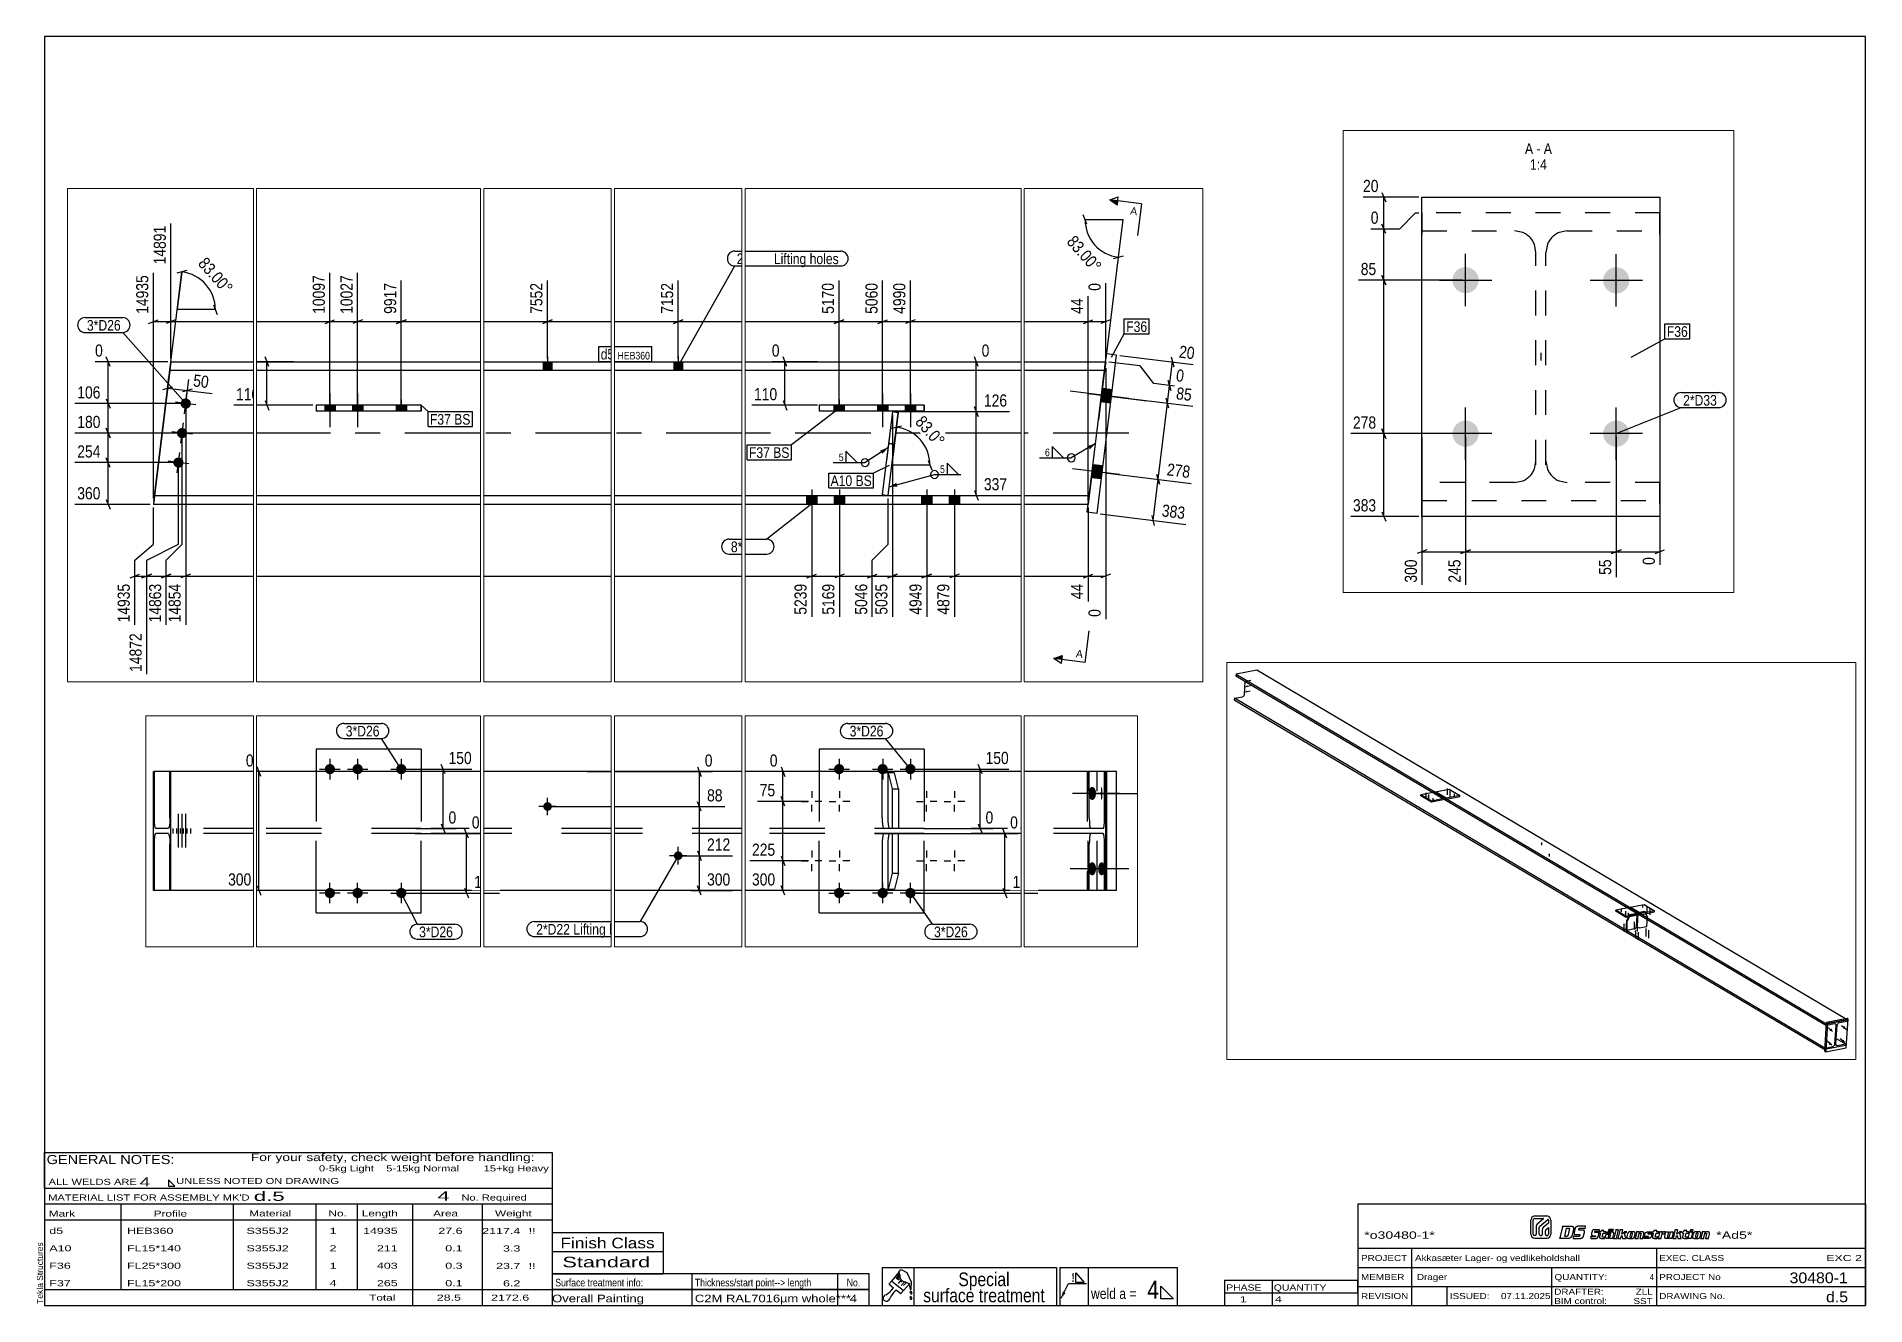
# Paper-space layout 'Layout1' of a CAD drawing. Header units: millimetres. Extents: x 2 to 579, y 5 to 405.
# The model-space entities are those that its viewports show. They can reach past a viewport. Long polylines and large blocks are cut down to what shows.
import ezdxf

# ---------------------------------------------------------------- set-up
doc = ezdxf.new("R2010")
doc.units = ezdxf.units.MM
doc.linetypes.add('DXK_LINE_DOT2', pattern=[3.9198, 1.9599, -1.9599])
doc.linetypes.add('DXK_LINE_DOT3', pattern=[5.9187, 2.979, -0.9799, 0.9799, -0.9799])
for name, color, linetype in [('GRAPHICAL_OBJECTS', 7, 'Continuous'), ('MÅLSÆTNING', 7, 'Continuous'), ('STÅL', 7, 'Continuous'), ('TEKST', 7, 'Continuous')]:
    doc.layers.add(name, color=color, linetype=linetype)
doc.layers.add('Viewport layer', color=7, linetype='Continuous', plot=False)
doc.styles.add('Arial', font='ARIAL.TTF', dxfattribs={"height": 0.2})
doc.styles.add('Arial Narrow', font='ARIALN.TTF', dxfattribs={"height": 0.2})
doc.styles.add('Arial Narrow Bold', font='ARIALNB.TTF', dxfattribs={"height": 0.2})
doc.styles.add('Arial Rounded MT Bold', font='ARLRDBD.TTF', dxfattribs={"height": 0.2})
doc.styles.add('IDAutomationHC39M', font='IDAUTOMATIONHC39M.TTF', dxfattribs={"height": 0.2})

psp = doc.layouts.get("Layout1")

# ---------------------------------------------------------------- texts
at = {"layer": 'GRAPHICAL_OBJECTS', "color": 7}
for s, height, style, width, p in [('GENERAL NOTES:', 2.8633, 'Arial Narrow', 1.4, (5.65, 49.56)), ('ALL WELDS ARE', 1.9089, 'Arial Narrow', 1.6, (6.29, 43)), ('UNLESS NOTED ON DRAWING', 1.9089, 'Arial Narrow', 1.6, (46.52, 43.28)), ('d.5', 2.912, 'Arial Rounded MT Bold', 1.794707, (70.97, 37.97)), ('4', 2.91, 'Arial Rounded MT Bold', 1.794707, (128.86, 38.06)), ("MATERIAL LIST FOR ASSEMBLY MK'D", 1.9089, 'Arial Narrow', 1.6, (6.15, 38.06)), ('Mark', 1.909, 'Arial Narrow', 1.7, (6.34, 33)), ('Profile', 1.909, 'Arial Narrow', 1.7, (39.41, 33)), ('Material', 1.909, 'Arial Narrow', 1.7, (69.54, 33.06)), ('No.', 1.909, 'Arial Narrow', 1.7, (94.5, 33.06)), ('Length', 1.909, 'Arial Narrow', 1.7, (105, 33.06)), ('Area', 1.909, 'Arial Narrow', 1.7, (127.5, 33.06)), ('No. Required', 1.9089, 'Arial Narrow', 1.6, (136.41, 38.06)), ('Weight', 1.909, 'Arial Narrow', 1.7, (147, 33.06)), ('PHASE', 1.909, 'Arial Narrow', 1.5, (377.5, 9.69)), ('QUANTITY', 1.909, 'Arial Narrow', 1.5, (392.5, 9.69))]:
    psp.add_text(s, height=height, dxfattribs=dict(at, style=style, width=width)).set_placement(p)
at = {"layer": 'GRAPHICAL_OBJECTS', "color": 7, "linetype": 'Continuous'}
for s, height, style, width, p in [('For your safety, check weight before handling:  ', 2.3861, 'Arial Narrow', 1.6, (70, 50.5)), ('0-5kg Light    5-15kg Normal        15+kg Heavy', 1.9089, 'Arial Narrow', 1.6, (91.5, 47.25)), ('4', 2.86, 'Arial Narrow', 1.794707, (35, 42.5)), ('d5', 1.909, 'Arial Narrow', 1.794707, (6.5, 27.56)), ('HEB360', 1.909, 'Arial Narrow', 1.794707, (31, 27.56)), ('S355J2', 1.909, 'Arial Narrow', 1.794707, (68.66, 27.56)), ('1', 1.91, 'Arial Narrow', 1.794707, (94.86, 27.56)), ('14935', 1.909, 'Arial Narrow', 1.794707, (105.4, 27.56)), ('27.6', 1.909, 'Arial Narrow', 1.794707, (129.13, 27.56)), ('2117.4', 1.909, 'Arial Narrow', 1.794707, (142.96, 27.5)), ('!!', 1.909, 'Arial Narrow', 1.794707, (157.6, 27.5)), ('A10', 1.909, 'Arial Narrow', 1.794707, (6.5, 22.06)), ('FL15*140', 1.909, 'Arial Narrow', 1.794707, (31, 22.06)), ('S355J2', 1.909, 'Arial Narrow', 1.794707, (68.66, 22.06)), ('2', 1.91, 'Arial Narrow', 1.794707, (94.86, 22.06)), ('211', 1.909, 'Arial Narrow', 1.794707, (109.77, 22.06)), ('0.1', 1.909, 'Arial Narrow', 1.794707, (131.32, 22.06)), ('3.3', 1.909, 'Arial Narrow', 1.794707, (149.53, 22)), ('Finish Class', 3.3405, 'Arial Narrow', 1.425378, (167.62, 23)), ('*o30480-1*', 2.333, 'IDAutomationHC39M', 1.425378, (421, 26)), ('*Ad5*', 2.333, 'IDAutomationHC39M', 1.425378, (532, 26.01)), ('F36', 1.909, 'Arial Narrow', 1.794707, (6.5, 16.56)), ('FL25*300', 1.909, 'Arial Narrow', 1.794707, (31, 16.56)), ('S355J2', 1.909, 'Arial Narrow', 1.794707, (68.66, 16.56)), ('1', 1.91, 'Arial Narrow', 1.794707, (94.86, 16.56)), ('403', 1.909, 'Arial Narrow', 1.794707, (109.77, 16.56)), ('0.3', 1.909, 'Arial Narrow', 1.794707, (131.32, 16.56)), ('23.7', 1.909, 'Arial Narrow', 1.794707, (147.34, 16.5)), ('!!', 1.909, 'Arial Narrow', 1.794707, (157.6, 16.5)), ('Standard', 3.34, 'Arial Narrow', 1.780292, (168.26, 17)), ('PROJECT', 1.909, 'Arial Narrow', 1.425378, (420, 19)), ('Akkasæter Lager- og vedlikeholdshall', 1.9089, 'Arial Narrow', 1.425378, (437, 19)), ('EXEC. CLASS', 1.9089, 'Arial Narrow', 1.425378, (514, 19)), ('EXC 2', 1.909, 'Arial Narrow', 1.780292, (566.64, 19)), ('F37', 1.909, 'Arial Narrow', 1.794707, (6.5, 11.06)), ('FL15*200', 1.909, 'Arial Narrow', 1.794707, (31, 11.06)), ('S355J2', 1.909, 'Arial Narrow', 1.794707, (68.66, 11.06)), ('4', 1.91, 'Arial Narrow', 1.794707, (94.86, 11.06)), ('265', 1.909, 'Arial Narrow', 1.794707, (109.77, 11.06)), ('0.1', 1.909, 'Arial Narrow', 1.794707, (131.32, 11.06)), ('6.2', 1.909, 'Arial Narrow', 1.794707, (149.53, 11)), ('MEMBER', 1.909, 'Arial Narrow', 1.425378, (420, 13)), ('Drager', 1.909, 'Arial Narrow', 1.42538, (437.61, 13)), ('QUANTITY:', 1.909, 'Arial Narrow', 1.425378, (481, 13)), ('PROJECT No', 1.909, 'Arial Narrow', 1.425378, (514, 13)), ('30480-1', 3.397, 'Arial Rounded MT Bold', 1.1, (555.09, 12)), ('Total', 1.909, 'Arial Narrow', 1.7, (107.33, 6.5)), ('28.5', 1.909, 'Arial Narrow', 1.794707, (128.64, 6.5)), ('2172.6', 1.909, 'Arial Narrow', 1.794707, (145.77, 6.5)), ('Overall Painting', 2.3861, 'Arial Narrow', 1.5, (165, 6)), ('C2M RAL7016µm whole***', 2.3861, 'Arial Narrow', 1.5, (210, 6)), ('4', 2.39, 'Arial Narrow', 1.5, (258.86, 6)), ('1', 1.91, 'Arial Narrow', 1.794707, (381.82, 6)), ('4', 1.91, 'Arial Narrow', 1.794707, (392.86, 6)), ('REVISION', 1.909, 'Arial Narrow', 1.425378, (420, 7)), ('ISSUED:', 1.909, 'Arial Narrow', 1.425378, (448, 7)), ('07.11.2025', 1.909, 'Arial Narrow', 1.425378, (464.11, 7)), ('DRAFTER:', 1.909, 'Arial Narrow', 1.425378, (480.91, 8.35)), ('BIM control:', 1.9089, 'Arial Narrow', 1.425378, (480.9, 5.44)), ('SST', 1.909, 'Arial Narrow', 1.425378, (505.88, 5.43)), ('ZLL', 1.909, 'Arial Narrow', 1.425378, (506.58, 8.35)), ('DRAWING No.', 1.9089, 'Arial Narrow', 1.425378, (514, 7)), ('d.5', 3.397, 'Arial Rounded MT Bold', 1.1, (566.58, 6))]:
    psp.add_text(s, height=height, dxfattribs=dict(at, style=style, width=width)).set_placement(p)
at = {"layer": 'GRAPHICAL_OBJECTS', "color": 174, "linetype": 'Continuous', "style": 'Arial'}
psp.add_text('Tekla Structures', height=1.9102, rotation=90, dxfattribs=at).set_placement((4.5, 5.5))
at = {"layer": 'GRAPHICAL_OBJECTS', "color": 7, "linetype": 'Continuous', "style": 'Arial Narrow'}
for s, height, p in [('Surface treatment info:', 2.3861, (166, 11)), ('Thickness/start point--> length', 2.3861, (210, 11)), ('Special', 4.295, (293.07, 11.08)), ('4', 5.73, (352.61, 7.11)), ('4', 1.91, (511.03, 13)), ('surface treatment', 4.2949, (282, 6)), ('weld a =', 3.34, (334.88, 7.06))]:
    psp.add_text(s, height=height, dxfattribs=at).set_placement(p)
at = {"layer": 'GRAPHICAL_OBJECTS', "color": 7, "style": 'Arial Narrow'}
psp.add_text('No.', height=2.386, dxfattribs=at).set_placement((257.87, 11))
at = {"layer": 'GRAPHICAL_OBJECTS', "color": 2, "linetype": 'Continuous', "style": 'Arial Narrow Bold', "width": 0.99921}
psp.add_text('!', height=2.73, dxfattribs=at).set_placement((328.73, 12.42))

msp = doc.modelspace()

# ---------------------------------------------------------------- hatches: boundary and pattern name
at = {"layer": 'STÅL', "linetype": 'Continuous'}
for points in [[(51214.2, 4775.5), (51214.6, 4772.8), (51214.7, 4770.2), (51214.6, 4767.8), (51214.1, 4765.6), (51213.4, 4763.9), (51212.5, 4762.6), (51211.4, 4761.8), (51210.1, 4761.5), (51208.8, 4761.8), (51207.4, 4762.7), (51206.1, 4764.1), (51204.9, 4765.9), (51203.8, 4768.1), (51202.9, 4770.5), (51202.2, 4773.2), (51201.8, 4775.8), (51201.7, 4778.4), (51201.9, 4780.9), (51202.3, 4783), (51203, 4784.8), (51204, 4786.1), (51205.1, 4786.9), (51206.3, 4787.1), (51207.7, 4786.8), (51209, 4786), (51210.4, 4784.6), (51211.6, 4782.8), (51212.7, 4780.6), (51213.6, 4778.1)], [(51209.6, 4708.3), (51210, 4705.6), (51210.2, 4703), (51210, 4700.6), (51209.5, 4698.4), (51208.8, 4696.6), (51207.9, 4695.3), (51206.8, 4694.5), (51205.5, 4694.3), (51204.2, 4694.6), (51202.8, 4695.5), (51201.5, 4696.8), (51200.3, 4698.6), (51199.2, 4700.8), (51198.3, 4703.3), (51197.7, 4705.9), (51197.3, 4708.6), (51197.2, 4711.2), (51197.3, 4713.6), (51197.8, 4715.8), (51198.5, 4717.5), (51199.4, 4718.9), (51200.5, 4719.6), (51201.8, 4719.9), (51203.1, 4719.6), (51204.5, 4718.7), (51205.8, 4717.4), (51207, 4715.5), (51208.1, 4713.4), (51209, 4710.9)], [(51205.1, 4641), (51205.5, 4638.4), (51205.6, 4635.7), (51205.4, 4633.3), (51205, 4631.2), (51204.3, 4629.4), (51203.3, 4628.1), (51202.2, 4627.3), (51201, 4627), (51199.6, 4627.3), (51198.3, 4628.2), (51196.9, 4629.6), (51195.7, 4631.4), (51194.6, 4633.6), (51193.7, 4636), (51193.1, 4638.7), (51192.7, 4641.3), (51192.6, 4644), (51192.8, 4646.4), (51193.2, 4648.5), (51193.9, 4650.3), (51194.8, 4651.6), (51196, 4652.4), (51197.2, 4652.7), (51198.5, 4652.3), (51199.9, 4651.5), (51201.2, 4650.1), (51202.5, 4648.3), (51203.5, 4646.1), (51204.4, 4643.7)], [(53456.4, 3331.3), (53453.7, 3331.4), (53451.1, 3331.7), (53448.7, 3332.1), (53446.7, 3332.8), (53445.1, 3333.5), (53444, 3334.4), (53443.4, 3335.3), (53443.4, 3336.2), (53444, 3337.1), (53445.1, 3338), (53446.7, 3338.7), (53448.7, 3339.3), (53451.1, 3339.8), (53453.7, 3340.1), (53456.4, 3340.2), (53459.1, 3340.1), (53461.7, 3339.8), (53464, 3339.3), (53466, 3338.7), (53467.6, 3338), (53468.7, 3337.1), (53469.3, 3336.2), (53469.3, 3335.3), (53468.7, 3334.4), (53467.6, 3333.5), (53466, 3332.8), (53464, 3332.1), (53461.7, 3331.7), (53459.1, 3331.4)], [(53491.4, 3310.6), (53488.7, 3310.7), (53486.1, 3310.9), (53483.7, 3311.4), (53481.7, 3312), (53480.1, 3312.8), (53479, 3313.6), (53478.4, 3314.5), (53478.4, 3315.5), (53479, 3316.4), (53480.1, 3317.2), (53481.7, 3318), (53483.7, 3318.6), (53486.1, 3319.1), (53488.7, 3319.4), (53491.4, 3319.5), (53494.1, 3319.4), (53496.7, 3319.1), (53499, 3318.6), (53501, 3318), (53502.6, 3317.2), (53503.7, 3316.4), (53504.3, 3315.5), (53504.3, 3314.5), (53503.7, 3313.6), (53502.6, 3312.8), (53501, 3312), (53499, 3311.4), (53496.7, 3310.9), (53494.1, 3310.7)], [(53546.4, 3278), (53543.7, 3278.1), (53541.1, 3278.4), (53538.7, 3278.8), (53536.7, 3279.5), (53535.1, 3280.2), (53534, 3281.1), (53533.4, 3282), (53533.4, 3282.9), (53534, 3283.8), (53535.1, 3284.7), (53536.7, 3285.4), (53538.7, 3286), (53541.1, 3286.5), (53543.7, 3286.8), (53546.4, 3286.9), (53549.1, 3286.8), (53551.7, 3286.5), (53554, 3286), (53556, 3285.4), (53557.6, 3284.7), (53558.7, 3283.8), (53559.3, 3282.9), (53559.3, 3282), (53558.7, 3281.1), (53557.6, 3280.2), (53556, 3279.5), (53554, 3278.8), (53551.7, 3278.4), (53549.1, 3278.1)], [(54918.2, 2718.7), (54915.9, 2718.8), (54913.7, 2719), (54911.7, 2719.4), (54910, 2719.9), (54908.7, 2720.6), (54907.7, 2721.3), (54907.2, 2722.1), (54907.2, 2722.8), (54907.7, 2723.6), (54908.7, 2724.3), (54910, 2725), (54911.7, 2725.5), (54913.7, 2725.9), (54915.9, 2726.1), (54918.2, 2726.2), (54920.5, 2726.1), (54922.7, 2725.9), (54924.7, 2725.5), (54926.4, 2725), (54927.7, 2724.3), (54928.6, 2723.6), (54929.1, 2722.8), (54929.1, 2722.1), (54928.6, 2721.3), (54927.7, 2720.6), (54926.4, 2719.9), (54924.7, 2719.4), (54922.7, 2719), (54920.5, 2718.8)], [(55010.8, 2579), (55008.5, 2579.1), (55006.3, 2579.3), (55004.3, 2579.7), (55002.6, 2580.2), (55001.3, 2580.9), (55000.3, 2581.6), (54999.9, 2582.4), (54999.9, 2583.2), (55000.3, 2583.9), (55001.3, 2584.6), (55002.6, 2585.3), (55004.3, 2585.8), (55006.3, 2586.2), (55008.5, 2586.4), (55010.8, 2586.5), (55013.1, 2586.4), (55015.3, 2586.2), (55017.3, 2585.8), (55019, 2585.3), (55020.3, 2584.6), (55021.3, 2583.9), (55021.7, 2583.2), (55021.7, 2582.4), (55021.3, 2581.6), (55020.3, 2580.9), (55019, 2580.2), (55017.3, 2579.7), (55015.3, 2579.3), (55013.1, 2579.1)], [(55920.1, 1871.8), (55917.4, 1871.9), (55914.9, 1872.2), (55912.5, 1872.6), (55910.5, 1873.3), (55908.9, 1874), (55907.8, 1874.9), (55907.2, 1875.8), (55907.2, 1876.7), (55907.8, 1877.6), (55908.9, 1878.5), (55910.5, 1879.2), (55912.5, 1879.8), (55914.9, 1880.3), (55917.4, 1880.6), (55920.1, 1880.7), (55922.8, 1880.6), (55925.4, 1880.3), (55927.8, 1879.8), (55929.8, 1879.2), (55931.4, 1878.5), (55932.5, 1877.6), (55933.1, 1876.7), (55933.1, 1875.8), (55932.5, 1874.9), (55931.4, 1874), (55929.8, 1873.3), (55927.8, 1872.6), (55925.4, 1872.2), (55922.8, 1871.9)], [(55975.1, 1839.2), (55972.4, 1839.3), (55969.9, 1839.6), (55967.5, 1840.1), (55965.5, 1840.7), (55963.9, 1841.4), (55962.8, 1842.3), (55962.2, 1843.2), (55962.2, 1844.1), (55962.8, 1845), (55963.9, 1845.9), (55965.5, 1846.6), (55967.5, 1847.2), (55969.9, 1847.7), (55972.4, 1848), (55975.1, 1848.1), (55977.8, 1848), (55980.4, 1847.7), (55982.8, 1847.2), (55984.8, 1846.6), (55986.4, 1845.9), (55987.5, 1845), (55988.1, 1844.1), (55988.1, 1843.2), (55987.5, 1842.3), (55986.4, 1841.4), (55984.8, 1840.7), (55982.8, 1840.1), (55980.4, 1839.6), (55977.8, 1839.3)], [(56010.1, 1818.5), (56007.4, 1818.6), (56004.9, 1818.9), (56002.5, 1819.3), (56000.5, 1819.9), (55998.9, 1820.7), (55997.8, 1821.5), (55997.2, 1822.5), (55997.2, 1823.4), (55997.8, 1824.3), (55998.9, 1825.1), (56000.5, 1825.9), (56002.5, 1826.5), (56004.9, 1827), (56007.4, 1827.3), (56010.1, 1827.4), (56012.8, 1827.3), (56015.4, 1827), (56017.8, 1826.5), (56019.8, 1825.9), (56021.4, 1825.1), (56022.5, 1824.3), (56023.1, 1823.4), (56023.1, 1822.5), (56022.5, 1821.5), (56021.4, 1820.7), (56019.8, 1819.9), (56017.8, 1819.3), (56015.4, 1818.9), (56012.8, 1818.6)], [(55956, 1692.4), (55953.3, 1692.5), (55950.7, 1692.7), (55948.3, 1693.2), (55946.3, 1693.8), (55944.7, 1694.6), (55943.6, 1695.4), (55943, 1696.3), (55943, 1697.3), (55943.6, 1698.2), (55944.7, 1699), (55946.3, 1699.8), (55948.3, 1700.4), (55950.7, 1700.9), (55953.3, 1701.2), (55956, 1701.3), (55958.7, 1701.2), (55961.3, 1700.9), (55963.6, 1700.4), (55965.6, 1699.8), (55967.2, 1699), (55968.3, 1698.2), (55968.9, 1697.3), (55968.9, 1696.3), (55968.3, 1695.4), (55967.2, 1694.6), (55965.6, 1693.8), (55963.6, 1693.2), (55961.3, 1692.7), (55958.7, 1692.5)], [(56101, 1606.5), (56098.3, 1606.6), (56095.7, 1606.8), (56093.3, 1607.3), (56091.3, 1607.9), (56089.7, 1608.7), (56088.6, 1609.5), (56088, 1610.4), (56088, 1611.4), (56088.6, 1612.3), (56089.7, 1613.1), (56091.3, 1613.9), (56093.3, 1614.5), (56095.7, 1615), (56098.3, 1615.3), (56101, 1615.4), (56103.7, 1615.3), (56106.3, 1615), (56108.6, 1614.5), (56110.6, 1613.9), (56112.2, 1613.1), (56113.3, 1612.3), (56113.9, 1611.4), (56113.9, 1610.4), (56113.3, 1609.5), (56112.2, 1608.7), (56110.6, 1607.9), (56108.6, 1607.3), (56106.3, 1606.8), (56103.7, 1606.6)], [(56136, 1585.7), (56133.3, 1585.8), (56130.7, 1586.1), (56128.3, 1586.6), (56126.3, 1587.2), (56124.7, 1588), (56123.6, 1588.8), (56123, 1589.7), (56123, 1590.6), (56123.6, 1591.6), (56124.7, 1592.4), (56126.3, 1593.2), (56128.3, 1593.8), (56130.7, 1594.2), (56133.3, 1594.5), (56136, 1594.6), (56138.7, 1594.5), (56141.3, 1594.2), (56143.6, 1593.8), (56145.6, 1593.2), (56147.2, 1592.4), (56148.3, 1591.6), (56148.9, 1590.6), (56148.9, 1589.7), (56148.3, 1588.8), (56147.2, 1588), (56145.6, 1587.2), (56143.6, 1586.6), (56141.3, 1586.1), (56138.7, 1585.8)], [(7611.2, 807.4), (7589.2, 807.4), (7589.2, 784.9), (7611.2, 784.9)], [(8011.2, 807.4), (7989.2, 807.4), (7989.2, 784.9), (8011.2, 784.9)], [(15164.5, 703.8), (15168.6, 736.6), (15143.8, 739.6), (15139.7, 706.9)], [(15164.5, 703.6), (15168.5, 736.3), (15143.7, 739.4), (15139.7, 706.6)], [(285.6, 703.4, -1), (311.4, 700.2, -1)], [(5067.6, 697.3), (5041.6, 697.3), (5041.6, 682.3), (5067.6, 682.3)], [(5137.6, 697.3), (5111.6, 697.3), (5111.6, 682.3), (5137.6, 682.3)], [(5221.6, 682.3), (5247.6, 682.3), (5247.6, 697.3), (5221.6, 697.3)], [(9969.1, 682.4), (9995.1, 682.4), (9995.1, 697.4), (9969.1, 697.4)], [(10105.1, 697.4), (10079.1, 697.4), (10079.1, 682.4), (10105.1, 682.4)], [(10175.1, 697.4), (10149.1, 697.4), (10149.1, 682.4), (10175.1, 682.4)], [(276.4, 628.9, -1), (302.3, 625.8, -1)], [(267.3, 554.5, -1), (293.1, 551.3, -1)], [(15120.2, 547.5), (15116.1, 514.7), (15141, 511.7), (15145, 544.4)], [(15120.2, 547.5), (15116.1, 514.7), (15141, 511.7), (15145, 544.4)], [(9926.1, 469.9), (9900.1, 469.9), (9900.1, 447.4), (9926.1, 447.4)], [(9926.1, 469.9), (9900.1, 469.9), (9900.1, 447.4), (9926.1, 447.4)], [(9996.1, 469.9), (9970.1, 469.9), (9970.1, 447.4), (9996.1, 447.4)], [(9996.1, 469.9), (9970.1, 469.9), (9970.1, 447.4), (9996.1, 447.4)], [(10216.1, 469.9), (10190.1, 469.9), (10190.1, 447.4), (10216.1, 447.4)], [(10216.1, 469.9), (10190.1, 469.9), (10190.1, 447.4), (10216.1, 447.4)], [(10286.1, 469.9), (10260.1, 469.9), (10260.1, 447.4), (10286.1, 447.4)], [(10286.1, 469.9), (10260.1, 469.9), (10260.1, 447.4), (10286.1, 447.4)], [(27808.8, 447.9, -1), (27782.8, 447.9, -1)], [(27878.8, 447.9, -1), (27852.8, 447.9, -1)], [(27988.8, 447.9, -1), (27962.8, 447.9, -1)], [(32736.4, 447.9, -1), (32710.4, 447.9, -1)], [(32846.4, 447.9, -1), (32820.4, 447.9, -1)], [(32916.4, 447.9, -1), (32890.4, 447.9, -1)], [(58720.2, 412.8), (58722.6, 415.3), (58725.3, 417.3), (58728.2, 418.8), (58731.2, 419.7), (58734.1, 419.9), (58736.9, 419.4), (58739.3, 418.3), (58741.4, 416.6), (58742.9, 414.4), (58743.9, 411.8), (58744.3, 408.9), (58744, 405.8), (58743.1, 402.7), (58741.7, 399.6), (58739.7, 396.8), (58737.3, 394.3), (58734.6, 392.3), (58731.7, 390.8), (58728.7, 390), (58725.7, 389.8), (58723, 390.2), (58720.5, 391.3), (58718.5, 393), (58716.9, 395.2), (58716, 397.8), (58715.6, 400.7), (58715.9, 403.8), (58716.7, 407), (58718.2, 410)], [(37868.9, 386.6), (37868.7, 383.2), (37868.1, 379.9), (37867.1, 376.9), (37865.7, 374.3), (37864.1, 372.3), (37862.3, 370.9), (37860.4, 370.2), (37858.4, 370.2), (37856.4, 370.9), (37854.6, 372.3), (37853, 374.3), (37851.7, 376.9), (37850.7, 379.9), (37850.1, 383.2), (37849.9, 386.6), (37850.1, 390), (37850.7, 393.3), (37851.7, 396.3), (37853, 398.9), (37854.6, 400.9), (37856.4, 402.3), (37858.4, 403), (37860.4, 403), (37862.3, 402.3), (37864.1, 400.9), (37865.7, 398.9), (37867.1, 396.3), (37868.1, 393.3), (37868.7, 390)], [(37884.9, 386.6), (37884.9, 383.2), (37884.8, 379.9), (37884.6, 376.9), (37884.3, 374.3), (37883.9, 372.3), (37883.6, 370.9), (37883.1, 370.2), (37882.7, 370.2), (37882.3, 370.9), (37881.9, 372.3), (37881.6, 374.3), (37881.3, 376.9), (37881.1, 379.9), (37881, 383.2), (37880.9, 386.6), (37881, 390), (37881.1, 393.3), (37881.3, 396.3), (37881.6, 398.9), (37881.9, 400.9), (37882.3, 402.3), (37882.7, 403), (37883.1, 403), (37883.6, 402.3), (37883.9, 400.9), (37884.3, 398.9), (37884.6, 396.3), (37884.8, 393.3), (37884.9, 390)], [(64527.2, 410.5, -1), (64527.2, 377.5, -1)], [(64717.2, 377.2, -1), (64717.2, 410.2, -1)], [(58555.6, 380.6), (58558, 383.1), (58560.7, 385.1), (58563.7, 386.6), (58566.7, 387.4), (58569.6, 387.6), (58572.4, 387.2), (58574.8, 386.1), (58576.8, 384.4), (58578.4, 382.2), (58579.4, 379.6), (58579.7, 376.7), (58579.5, 373.6), (58578.6, 370.4), (58577.1, 367.4), (58575.2, 364.5), (58572.8, 362.1), (58570, 360.1), (58567.1, 358.6), (58564.1, 357.7), (58561.2, 357.5), (58558.4, 358), (58556, 359.1), (58554, 360.7), (58552.4, 362.9), (58551.4, 365.6), (58551.1, 368.5), (58551.3, 371.6), (58552.2, 374.7), (58553.7, 377.8)], [(30330.4, 353.6, -1), (30352.4, 353.6, -1)], [(30730.4, 229.6, -1), (30752.4, 229.6, -1)], [(58708.4, 239.5), (58710.8, 242), (58713.5, 244), (58716.4, 245.4), (58719.4, 246.3), (58722.3, 246.5), (58725.1, 246.1), (58727.6, 245), (58729.6, 243.3), (58731.1, 241.1), (58732.1, 238.5), (58732.5, 235.6), (58732.2, 232.4), (58731.3, 229.3), (58729.9, 226.2), (58727.9, 223.4), (58725.5, 221), (58722.8, 218.9), (58719.9, 217.5), (58716.9, 216.6), (58713.9, 216.4), (58711.2, 216.9), (58708.7, 217.9), (58706.7, 219.6), (58705.2, 221.8), (58704.2, 224.4), (58703.8, 227.4), (58704.1, 230.5), (58705, 233.6), (58706.4, 236.7)], [(37868.9, 196.6), (37868.7, 193.2), (37868.1, 189.9), (37867.1, 186.9), (37865.7, 184.3), (37864.1, 182.3), (37862.3, 180.9), (37860.4, 180.2), (37858.4, 180.2), (37856.4, 180.9), (37854.6, 182.3), (37853, 184.3), (37851.7, 186.9), (37850.7, 189.9), (37850.1, 193.2), (37849.9, 196.6), (37850.1, 200), (37850.7, 203.3), (37851.7, 206.3), (37853, 208.9), (37854.6, 210.9), (37856.4, 212.3), (37858.4, 213), (37860.4, 213), (37862.3, 212.3), (37864.1, 210.9), (37865.7, 208.9), (37867.1, 206.3), (37868.1, 203.3), (37868.7, 200)], [(37891.7, 196.6), (37891.5, 193.2), (37890.9, 189.9), (37890, 186.9), (37888.8, 184.3), (37887.3, 182.3), (37885.7, 180.9), (37883.9, 180.2), (37882.1, 180.2), (37880.3, 180.9), (37878.6, 182.3), (37877.2, 184.3), (37875.9, 186.9), (37875, 189.9), (37874.5, 193.2), (37874.3, 196.6), (37874.5, 200), (37875, 203.3), (37875.9, 206.3), (37877.2, 208.9), (37878.6, 210.9), (37880.3, 212.3), (37882.1, 213), (37883.9, 213), (37885.7, 212.3), (37887.3, 210.9), (37888.8, 208.9), (37890, 206.3), (37890.9, 203.3), (37891.5, 200)], [(58543.8, 207), (58546.2, 209.5), (58549, 211.5), (58551.9, 213), (58554.9, 213.8), (58557.8, 214), (58560.6, 213.6), (58563, 212.5), (58565.1, 210.8), (58566.6, 208.6), (58567.6, 206), (58567.9, 203.1), (58567.7, 200), (58566.8, 196.8), (58565.3, 193.8), (58563.4, 190.9), (58561, 188.5), (58558.3, 186.4), (58555.3, 185), (58552.3, 184.1), (58549.4, 183.9), (58546.6, 184.4), (58544.2, 185.5), (58542.2, 187.1), (58540.6, 189.3), (58539.6, 192), (58539.3, 194.9), (58539.5, 198), (58540.4, 201.1), (58541.9, 204.2)], [(64510.7, 200.4, -1), (64543.7, 200.4, -1)], [(64700.7, 200.4, -1), (64733.7, 200.4, -1)], [(27782.8, 135.4, -1), (27808.8, 135.4, -1)], [(27852.8, 135.4, -1), (27878.8, 135.4, -1)], [(27988.8, 135.4, -1), (27962.8, 135.4, -1)], [(32736.4, 135.4, -1), (32710.4, 135.4, -1)], [(32820.4, 135.4, -1), (32846.4, 135.4, -1)], [(32890.4, 135.4, -1), (32916.4, 135.4, -1)]]:
    msp.add_hatch(color=96, dxfattribs=at).paths.add_polyline_path(points)
at = {"layer": 'TEKST', "linetype": 'Continuous'}
for color, points in [(30, [(15182.7, 1212.8), (15181.5, 1202.8), (15162.9, 1215.2)]), (3, [(15106.9, 595), (15126.7, 600.7), (15111.9, 586.4)]), (3, [(10086, 583.4), (10105.5, 590.1), (10091.5, 575)]), (3, [(10129.2, 492.2), (10108.6, 491.8), (10126.6, 501.9)]), (30, [(15041.9, 66.2), (15040.7, 56.3), (15020.9, 58.7)])]:
    msp.add_hatch(color=color, dxfattribs=at).paths.add_polyline_path(points)

# ---------------------------------------------------------------- linework, layer by layer
at = {"layer": 'MÅLSÆTNING', "color": 7, "linetype": 'Continuous'}
for p, q in [((15104.9, 1154), (15095.3, 1178)), ((261.1, 815.4), (261.1, 1156.1)), ((15100.1, 1166), (15196.1, 1166)), ((15184.4, 1070.7), (15196.1, 1166)), ((15153, 815.3), (15184.4, 1070.7)), ((15171.9, 1067.4), (15196.9, 1074)), ((216.9, 463.5), (216.9, 1031.3)), ((217.8, 455.3), (288.9, 1033.9)), ((301.4, 1037.2), (276.4, 1030.6)), ((288.9, 1033.9), (277.2, 938.6)), ((5054.6, 697.8), (5054.6, 1031.3)), ((5054.6, 697.8), (5054.6, 1031.3)), ((5124.6, 697.8), (5124.6, 1031.3)), ((5234.6, 697.8), (5234.6, 1011.8)), ((7599.9, 815.4), (7599.9, 1011.8)), ((7599.9, 815.4), (7599.9, 1011.8)), ((8000.2, 815.4), (8000.2, 1011.8)), ((8000.2, 815.4), (8000.2, 1011.8)), ((9982.1, 697.9), (9982.1, 1011.8)), ((9982.1, 697.9), (9982.1, 1011.8)), ((10092.1, 697.9), (10092.1, 1011.8)), ((10092.1, 697.9), (10092.1, 1011.8)), ((10162.1, 697.9), (10162.1, 1011.8)), ((10162.1, 697.9), (10162.1, 1011.8)), ((15152.1, 815.4), (15152.1, 1005.6)), ((15107.9, 455.4), (15107.9, 972.8)), ((368.4, 950.6), (378, 926.6)), ((373.2, 938.6), (277.2, 938.6)), ((204.9, 903.7), (228.9, 913.3)), ((216.9, 908.5), (261.1, 908.5)), ((273.1, 913.3), (249.1, 903.7)), ((273.1, 913.3), (249.1, 903.7)), ((261.1, 908.5), (5054.6, 908.5)), ((5042.6, 903.7), (5066.6, 913.3)), ((5054.6, 908.5), (5124.6, 908.5)), ((5136.6, 913.3), (5112.6, 903.7)), ((5124.6, 908.5), (5234.6, 908.5)), ((5222.6, 903.7), (5246.6, 913.3)), ((5234.6, 908.5), (7599.9, 908.5)), ((7611.9, 913.3), (7587.9, 903.7)), ((7587.9, 903.7), (7611.9, 913.3)), ((7599.9, 908.5), (8000.2, 908.5)), ((8012.2, 913.3), (7988.2, 903.7)), ((7988.2, 903.7), (8012.2, 913.3)), ((8000.2, 908.5), (9982.1, 908.5)), ((9994.1, 913.3), (9970.1, 903.7)), ((9970.1, 903.7), (9994.1, 913.3)), ((9982.1, 908.5), (10092.1, 908.5)), ((10080.1, 903.7), (10104.1, 913.3)), ((10092.1, 908.5), (10162.1, 908.5)), ((10174.1, 913.3), (10150.1, 903.7)), ((10174.1, 913.3), (10150.1, 903.7)), ((10162.1, 908.5), (15107.9, 908.5)), ((15095.9, 903.7), (15119.9, 913.3)), ((15095.9, 903.7), (15119.9, 913.3)), ((15107.9, 908.5), (15152.1, 908.5)), ((15164.1, 913.3), (15140.1, 903.7)), ((253.1, 807.4), (69.9, 807.4)), ((107.8, 795.4), (98.2, 819.4)), ((103, 701.8), (103, 807.4)), ((4963.1, 807.4), (470.3, 807.4)), ((4900.7, 795.4), (4891.1, 819.4)), ((4895.9, 697.3), (4895.9, 807.4)), ((9927.5, 807.4), (9812.6, 807.4)), ((9850.5, 795.4), (9840.9, 819.4)), ((9845.7, 697.4), (9845.7, 807.4)), ((10211.1, 807.4), (10361.2, 807.4)), ((10332.9, 795.4), (10323.3, 819.4)), ((10328.1, 681.4), (10328.1, 807.4)), ((15187.3, 823.2), (15372.7, 800.4)), ((15317.2, 819.3), (15323.8, 794.3)), ((15152.1, 791.2), (15152.1, 158)), ((15238.6, 796.7), (15160, 806.4)), ((15238.6, 796.7), (15160, 806.4)), ((15273.5, 752.1), (15238.6, 796.7)), ((15273.5, 752.1), (15238.6, 796.7)), ((15313.2, 747.3), (15320.5, 806.8)), ((249.8, 715.8), (256.3, 768.8)), ((299.5, 709.7), (306, 762.7)), ((240.4, 737.3), (265.4, 743.9)), ((252.9, 740.6), (302.5, 734.5)), ((15346, 743.2), (15273.5, 752.1)), ((15346, 743.2), (15273.5, 752.1)), ((15307.7, 702.6), (15313.2, 747.3)), ((15316.5, 734.8), (15309.9, 759.8)), ((15309.9, 759.8), (15316.5, 734.8)), ((315, 737.8), (290, 731.2)), ((15142.2, 722.9), (15371.5, 694.8)), ((15142.2, 722.9), (15371.5, 694.8)), ((15311, 690.1), (15304.4, 715.1)), ((15311, 690.1), (15304.4, 715.1)), ((290.5, 701.8), (19.2, 701.8)), ((290.5, 701.8), (19.2, 701.8)), ((98.2, 713.8), (107.8, 689.8)), ((103, 627.4), (103, 701.8)), ((298.5, 693.8), (298.5, 144)), ((298.5, 693.8), (298.5, 144)), ((5011.6, 697.3), (419.6, 697.3)), ((4891.1, 709.3), (4900.7, 685.3)), ((9927.5, 697.4), (9761.9, 697.4)), ((9840.9, 709.4), (9850.5, 685.4)), ((10332.9, 669.4), (10323.3, 693.4)), ((15284.1, 510.7), (15307.7, 702.6)), ((10116.8, 673.4), (10116.8, 163.5)), ((10116.8, 673.4), (10116.8, 163.5)), ((10328.1, 470.2), (10328.1, 681.4)), ((281.3, 627.4), (19.2, 627.4)), ((103, 552.9), (103, 627.4)), ((10106.9, 477.8), (10127, 641.8)), ((10139.5, 645.1), (10114.5, 638.5)), ((10127, 641.8), (10115.3, 546.5)), ((289.3, 346.8), (289.3, 619.4)), ((289.3, 346.8), (289.3, 619.4)), ((107.8, 540.9), (98.2, 564.9)), ((10206.5, 558.5), (10216.1, 534.5)), ((272.2, 552.9), (19.2, 552.9)), ((103, 447.4), (103, 552.9)), ((280.2, 346.8), (280.2, 544.9)), ((280.2, 346.8), (280.2, 544.9)), ((10211.3, 546.5), (10115.3, 546.5)), ((15150.9, 527.1), (15367.2, 500.5)), ((15150.9, 527.1), (15367.2, 500.5)), ((15271.4, 407.1), (15284.1, 510.7)), ((15280.8, 523.2), (15287.4, 498.2)), ((15287.4, 498.2), (15280.8, 523.2)), ((64468.2, 498.7), (64397.9, 498.7)), ((10105.9, 346.8), (10105.9, 462.2)), ((10105.9, 346.8), (10105.9, 462.2)), ((10113.9, 470.2), (10411.8, 470.2)), ((10323.3, 482.2), (10332.9, 458.2)), ((64426.6, 452.7), (64421.8, 464.7)), ((64444.2, 458.7), (64464.2, 478.7)), ((64444.2, 458.7), (64464.2, 478.7)), ((64464.2, 478.7), (64468.2, 478.7)), ((64464.2, 478.7), (64468.2, 478.7)), ((208.9, 447.4), (19.2, 447.4)), ((98.2, 459.4), (107.8, 435.4)), ((216.9, 346.8), (216.9, 439.4)), ((15107.9, 439.4), (15107.9, 202.5)), ((15107.9, 439.4), (15107.9, 202.5)), ((27655.3, 441.6), (23191.5, 441.6)), ((27621.8, 429.6), (27612.2, 453.6)), ((27617, 141.6), (27617, 441.6)), ((27983.8, 447.9), (28153.5, 447.9)), ((28086.2, 435.9), (28076.6, 459.9)), ((28081.4, 297.9), (28081.4, 447.9)), ((30440.9, 441.6), (30827.9, 441.6)), ((30790, 453.6), (30799.6, 429.6)), ((30794.8, 353.6), (30794.8, 441.6)), ((32592.4, 441.6), (32548.7, 441.6)), ((32577, 453.6), (32586.6, 429.6)), ((32581.8, 366.6), (32581.8, 441.6)), ((32911.4, 447.9), (33151.3, 447.9)), ((33084, 435.9), (33074.4, 459.9)), ((33079.2, 297.9), (33079.2, 447.9)), ((64407.6, 458.7), (64444.2, 458.7)), ((64424.2, 394), (64424.2, 458.7)), ((9913.1, 419.4), (9913.1, 163.5)), ((9983.1, 419.4), (9983.1, 163.5)), ((9983.1, 419.4), (9983.1, 163.5)), ((10203.1, 419.4), (10203.1, 163.5)), ((10273.1, 419.4), (10273.1, 163.5)), ((15138.2, 423.5), (15354.5, 396.9)), ((15268.1, 419.6), (15274.7, 394.6)), ((64523.2, 394), (64392.1, 394)), ((64523.2, 394), (64392.1, 394)), ((64421.8, 400), (64426.6, 388)), ((64426.6, 388), (64421.8, 400)), ((64424.2, 200.4), (64424.2, 394)), ((32586.6, 354.6), (32577, 378.6)), ((170.2, 306.8), (216.9, 346.8)), ((200.2, 306.8), (280.2, 346.8)), ((200.2, 306.8), (280.2, 346.8)), ((249.3, 306.8), (289.3, 346.8)), ((249.3, 306.8), (289.3, 346.8)), ((10065.9, 306.8), (10105.9, 346.8)), ((10065.9, 306.8), (10105.9, 346.8)), ((30349.4, 353.6), (30859, 353.6)), ((30349.4, 353.6), (30859, 353.6)), ((30799.6, 341.6), (30790, 365.6)), ((30799.6, 341.6), (30790, 365.6)), ((30794.8, 229.6), (30794.8, 353.6)), ((32646.3, 366.6), (32517.5, 366.6)), ((32581.8, 216.6), (32581.8, 366.6)), ((170.2, 144), (170.2, 306.8)), ((200.2, 19.2), (200.2, 306.8)), ((249.3, 144), (249.3, 306.8)), ((10065.9, 163.5), (10065.9, 306.8)), ((28076.6, 309.9), (28086.2, 285.9)), ((33074.4, 309.9), (33084, 285.9)), ((28010.4, 285.4), (28173.3, 285.4)), ((28012.4, 297.9), (28114.5, 297.9)), ((28145, 273.4), (28135.4, 297.4)), ((28140.2, 135.4), (28140.2, 285.4)), ((32813.9, 285.4), (33174.4, 285.4)), ((32937.1, 297.9), (33112.3, 297.9)), ((33146.1, 273.4), (33136.5, 297.4)), ((33141.3, 135.4), (33141.3, 285.4)), ((158.2, 262), (182.2, 271.6)), ((170.2, 266.8), (200.2, 266.8)), ((188.2, 262), (212.2, 271.6)), ((200.2, 266.8), (249.3, 266.8)), ((237.3, 262), (261.3, 271.6)), ((249.3, 266.8), (298.5, 266.8)), ((310.5, 271.6), (286.5, 262)), ((310.5, 271.6), (286.5, 262)), ((298.5, 266.8), (9913.1, 266.8)), ((9901.1, 262), (9925.1, 271.6)), ((9913.1, 266.8), (9983.1, 266.8)), ((9995.1, 271.6), (9971.1, 262)), ((9995.1, 271.6), (9971.1, 262)), ((9983.1, 266.8), (10065.9, 266.8)), ((10053.9, 262), (10077.9, 271.6)), ((10065.9, 266.8), (10116.8, 266.8)), ((10104.8, 262), (10128.8, 271.6)), ((10128.8, 271.6), (10104.8, 262)), ((10116.8, 266.8), (10203.1, 266.8)), ((10215.1, 271.6), (10191.1, 262)), ((10203.1, 266.8), (10273.1, 266.8)), ((10285.1, 271.6), (10261.1, 262)), ((10273.1, 266.8), (15107.9, 266.8)), ((15095.9, 262), (15119.9, 271.6)), ((15095.9, 262), (15119.9, 271.6)), ((15107.9, 266.8), (15152.1, 266.8)), ((15164.1, 271.6), (15140.1, 262)), ((30790, 241.6), (30799.6, 217.6)), ((30749.4, 229.6), (30878.5, 229.6)), ((30794.8, 141.6), (30794.8, 229.6)), ((32646.3, 216.6), (32498, 216.6)), ((32577, 228.6), (32586.6, 204.6)), ((32581.8, 141.6), (32581.8, 216.6)), ((64523.2, 200.4), (64382.3, 200.4)), ((64523.2, 200.4), (64382.3, 200.4)), ((64421.8, 206.4), (64426.6, 194.4)), ((64426.6, 194.4), (64421.8, 206.4)), ((64424.2, 96), (64424.2, 200.4)), ((64472.2, 196.4), (64472.2, 9.6)), ((64527.2, 196.4), (64527.2, 9.6)), ((64527.2, 196.4), (64527.2, 9.6)), ((64717.2, 196.4), (64717.2, 19.4)), ((64772.2, 196.4), (64772.2, 34.9)), ((27688.8, 141.6), (23140.8, 141.6)), ((27612.2, 153.6), (27621.8, 129.6)), ((28135.4, 147.4), (28145, 123.4)), ((30773, 141.6), (30878.5, 141.6)), ((30799.6, 129.6), (30790, 153.6)), ((32625.8, 141.6), (32498, 141.6)), ((32586.6, 129.6), (32577, 153.6)), ((33136.5, 147.4), (33146.1, 123.4)), ((27983.8, 135.4), (30220.5, 135.4)), ((32911.4, 135.4), (37722.5, 135.4)), ((64468.2, 96), (64382.3, 96)), ((64421.8, 102), (64426.6, 90)), ((64478.2, 53.9), (64466.2, 49.1)), ((64472.2, 51.5), (64527.2, 51.5)), ((64533.2, 53.9), (64521.2, 49.1)), ((64521.2, 49.1), (64533.2, 53.9)), ((64527.2, 51.5), (64717.2, 51.5)), ((64711.2, 49.1), (64723.2, 53.9)), ((64766.2, 49.1), (64778.2, 53.9))]:
    msp.add_line(p, q, dxfattribs=at)
for centre, start, end in [((15196.1, 1166), 180, 263), ((277.2, 938.6), 0, 83), ((10115.3, 546.5), 0, 83)]:
    msp.add_arc(centre, 96, start, end, dxfattribs=at)
at = {"layer": 'STÅL', "color": 2, "linetype": 'Continuous'}
for p, q in [((51324.8, 4911.3), (51065, 4860)), ((58747.9, 513.9), (51324.8, 4911.3)), ((51065, 4860), (51063.6, 4839.7)), ((51065, 4860), (58510.5, 449.3)), ((51063.6, 4839.7), (58509.1, 429)), ((51170.5, 4604.1), (51181.7, 4769.8)), ((51168, 4594.4), (51162.4, 4585.5)), ((51170.5, 4604.1), (51168, 4594.4)), ((51044.3, 4555.2), (51145.4, 4575.1)), ((51154.5, 4578.7), (51145.4, 4575.1)), ((51162.4, 4585.5), (51154.5, 4578.7)), ((51044.3, 4555.2), (51042.9, 4534.8)), ((58489.8, 144.5), (51044.3, 4555.2)), ((51042.9, 4534.8), (58488.4, 124.1)), ((53548.4, 3367.7), (53395.6, 3337.6)), ((53395.6, 3323.5), (53395.6, 3337.6)), ((53528.1, 3259.1), (53395.6, 3337.6)), ((53528.1, 3245), (53395.6, 3323.5)), ((53680.9, 3289.2), (53528.1, 3259.1)), ((53698.7, 3278.7), (53528.1, 3245)), ((53528.1, 3245), (53528.1, 3259.1)), ((56004.6, 1912.7), (55851.8, 1882.5)), ((55851.8, 1868.4), (55851.8, 1882.5)), ((55984.3, 1804), (55851.8, 1882.5)), ((55984.3, 1789.9), (55851.8, 1868.4)), ((56137.1, 1834.2), (55984.3, 1804)), ((56155, 1823.6), (55984.3, 1789.9)), ((55984.3, 1789.9), (55984.3, 1804)), ((56113.3, 1675.9), (56122.9, 1817.3)), ((55990.9, 1750.4), (56013.5, 1795.7)), ((55998.4, 1744.3), (56025.1, 1798)), ((55983, 1633.9), (55990.9, 1750.4)), ((55990.4, 1627.7), (55998.4, 1744.3)), ((55998.4, 1744.3), (55990.9, 1750.4)), ((56108.4, 1661.8), (56111.7, 1668.2)), ((56111.7, 1668.2), (56113.3, 1675.9)), ((56088.3, 1647), (55990.4, 1627.7)), ((56095.6, 1649.7), (56088.3, 1647)), ((56101.6, 1653.8), (56095.6, 1649.7)), ((56107.5, 1660.3), (56102.8, 1654.8)), ((55990.4, 1627.7), (55983, 1633.9)), ((261.1, 807.4), (258.3, 784.9)), ((261.1, 807.4), (469.1, 807.4)), ((4869.6, 807.4), (5434.6, 807.4)), ((7439.2, 807.4), (7760.7, 807.4)), ((7839.2, 807.4), (8160.7, 807.4)), ((9745.1, 807.4), (10441.1, 807.4)), ((14946.5, 807.4), (15152.1, 807.4)), ((15105.4, 427.5), (15154.5, 827.2)), ((15130.2, 424.5), (15179.3, 824.2)), ((15152.1, 807.4), (15149.3, 784.9)), ((15179.3, 824.2), (15154.5, 827.2)), ((258.3, 784.9), (223, 496.9)), ((469.1, 784.9), (258.3, 784.9)), ((5434.6, 784.9), (4869.6, 784.9)), ((7760.7, 784.9), (7439.2, 784.9)), ((8160.7, 784.9), (7839.2, 784.9)), ((10441.1, 784.9), (9745.1, 784.9)), ((15149.3, 784.9), (14946.5, 784.9)), ((5019.6, 697.3), (5019.6, 682.3)), ((5284.6, 697.3), (5019.6, 697.3)), ((5284.6, 682.3), (5284.6, 697.3)), ((9932.1, 697.4), (9932.1, 682.4)), ((10197.1, 697.4), (9932.1, 697.4)), ((10197.1, 682.4), (10197.1, 697.4)), ((5284.6, 682.3), (5019.6, 682.3)), ((10197.1, 682.4), (9932.1, 682.4)), ((10116.8, 681.4), (10091, 472)), ((10105.9, 470.2), (10131.6, 679.6)), ((10131.6, 679.6), (10116.8, 681.4)), ((10106.9, 601), (10121.8, 599.2)), ((58771.6, 518.6), (58511.7, 467.3)), ((58524.1, 457.1), (58784, 508.4)), ((58759.4, 147.3), (58784, 508.4)), ((58784, 508.4), (58771.6, 518.6)), ((223, 496.9), (216.9, 447.4)), ((28025.8, 497.9), (27760.8, 497.9)), ((27760.8, 497.9), (27760.8, 441.6)), ((28025.8, 497.9), (28025.8, 441.6)), ((32938.4, 497.9), (32673.4, 497.9)), ((32673.4, 497.9), (32673.4, 441.6)), ((32938.4, 497.9), (32938.4, 441.6)), ((64472.2, 96), (64472.2, 498.7)), ((64472.2, 498.7), (64772.2, 498.7)), ((64772.2, 498.7), (64772.2, 96)), ((219.6, 469.9), (469.1, 469.9)), ((4869.6, 469.9), (5434.6, 469.9)), ((7439.2, 469.9), (7760.7, 469.9)), ((7839.2, 469.9), (8160.7, 469.9)), ((9745.1, 469.9), (10441.1, 469.9)), ((10091, 472), (10105.9, 470.2)), ((14946.5, 469.9), (15110.6, 469.9)), ((15110.6, 469.9), (15107.9, 447.4)), ((58487.2, 106.2), (58511.7, 467.3)), ((58511.7, 467.3), (58524.1, 457.1)), ((469.1, 447.4), (216.9, 447.4)), ((5434.6, 447.4), (4869.6, 447.4)), ((7760.7, 447.4), (7439.2, 447.4)), ((8160.7, 447.4), (7839.2, 447.4)), ((10441.1, 447.4), (9745.1, 447.4)), ((15107.9, 447.4), (14946.5, 447.4)), ((23210.3, 441.6), (22958.1, 441.6)), ((22958.1, 141.6), (22958.1, 441.6)), ((22960.9, 324.9), (22960.9, 441.6)), ((22999.5, 324.9), (22999.5, 441.6)), ((23002.3, 141.6), (23002.3, 441.6)), ((28175.8, 441.6), (27610.8, 441.6)), ((30501.9, 441.6), (30180.4, 441.6)), ((30901.9, 441.6), (30580.4, 441.6)), ((33182.3, 441.6), (32486.3, 441.6)), ((37893.3, 441.6), (37687.7, 441.6)), ((37893.3, 441.6), (37895.7, 441.6)), ((37893.3, 141.6), (37893.3, 441.6)), ((37920.5, 441.6), (37895.7, 441.6)), ((37895.7, 441.6), (37895.7, 141.6)), ((37920.5, 141.6), (37920.5, 441.6)), ((58524.1, 457.1), (58499.6, 96)), ((58509.1, 429), (58510.5, 449.3)), ((15130.2, 424.5), (15105.4, 427.5)), ((22961.1, 314.5), (22960.9, 324.9)), ((22999.5, 324.9), (22999.3, 314.5)), ((22961.8, 305.8), (22961.1, 314.5)), ((22962.9, 299.9), (22961.8, 305.8)), ((22964.2, 297.9), (22962.9, 299.9)), ((22997.5, 299.9), (22996.2, 297.9)), ((22998.6, 305.8), (22997.5, 299.9)), ((22999.3, 314.5), (22998.6, 305.8)), ((22961.1, 268.7), (22961.8, 277.4)), ((22961.8, 277.4), (22962.9, 283.3)), ((22962.9, 283.3), (22964.2, 285.4)), ((22996.2, 297.9), (22964.2, 297.9)), ((22996.2, 285.4), (22964.2, 285.4)), ((22996.2, 285.4), (22997.5, 283.3)), ((22997.5, 283.3), (22998.6, 277.4)), ((22998.6, 277.4), (22999.3, 268.7)), ((22960.9, 258.4), (22961.1, 268.7)), ((22960.9, 141.6), (22960.9, 258.4)), ((22999.3, 268.7), (22999.5, 258.4)), ((22999.5, 141.6), (22999.5, 258.4)), ((23210.3, 141.6), (22958.1, 141.6)), ((28175.8, 141.6), (27610.8, 141.6)), ((27760.8, 85.4), (27760.8, 141.6)), ((28025.8, 85.4), (28025.8, 141.6)), ((30501.9, 141.6), (30180.4, 141.6)), ((30901.9, 141.6), (30580.4, 141.6)), ((33182.3, 141.6), (32486.3, 141.6)), ((32673.4, 85.4), (32673.4, 141.6)), ((32938.4, 85.4), (32938.4, 141.6)), ((37893.3, 141.6), (37687.7, 141.6)), ((37920.5, 141.6), (37893.3, 141.6)), ((58488.4, 124.1), (58489.8, 144.5)), ((58499.6, 96), (58759.4, 147.3)), ((58487.2, 106.2), (58499.6, 96)), ((64772.2, 96), (64472.2, 96)), ((27760.8, 85.4), (28025.8, 85.4)), ((32673.4, 85.4), (32938.4, 85.4))]:
    msp.add_line(p, q, dxfattribs=at)
at = {"layer": 'STÅL', "color": 96, "linetype": 'Continuous'}
for p, q in [((51177.9, 4768.3), (51251.5, 4782.9)), ((51173.3, 4701.1), (51247, 4715.6)), ((51168.8, 4633.9), (51242.4, 4648.4)), ((53456.4, 3363.9), (53456.4, 3284.1)), ((53491.4, 3343.2), (53491.4, 3263.3)), ((53546.4, 3296.5), (53546.4, 3268.3)), ((54918.2, 2734.7), (54918.2, 2701.3)), ((55010.8, 2595), (55010.8, 2561.6)), ((55920.1, 1890.3), (55920.1, 1862.1)), ((55975.1, 1871.8), (55975.1, 1792)), ((56010.1, 1851.1), (56010.1, 1771.2)), ((55956, 1710.9), (55956, 1612.2)), ((56101, 1625), (56101, 1526.3)), ((56136, 1604.3), (56136, 1505.6)), ((7589.2, 807.4), (7589.2, 784.9)), ((7600.2, 820.4), (7600.2, 784.9)), ((7611.2, 807.4), (7611.2, 784.9)), ((7989.2, 807.4), (7989.2, 784.9)), ((8000.2, 820.4), (8000.2, 784.9)), ((8011.2, 807.4), (8011.2, 784.9)), ((15143.7, 739.4), (15168.5, 736.3)), ((15168.6, 736.6), (15143.8, 739.6)), ((295.3, 676), (301.7, 727.6)), ((5054.6, 727.3), (5054.6, 642.3)), ((5124.6, 727.3), (5124.6, 642.3)), ((10092.1, 727.4), (10092.1, 642.4)), ((10162.1, 727.4), (10162.1, 642.4)), ((15210.2, 714.9), (15062.3, 733)), ((15108, 727.1), (15255.9, 709)), ((324.3, 698.6), (272.7, 705)), ((5041.6, 697.3), (5041.6, 682.3)), ((5067.6, 697.3), (5067.6, 682.3)), ((5111.6, 697.3), (5111.6, 682.3)), ((5137.6, 697.3), (5137.6, 682.3)), ((5221.6, 697.3), (5221.6, 682.3)), ((5234.6, 712.3), (5234.6, 682.3)), ((5247.6, 697.3), (5247.6, 682.3)), ((9969.1, 697.4), (9969.1, 682.4)), ((9982.1, 712.4), (9982.1, 682.4)), ((9995.1, 697.4), (9995.1, 682.4)), ((10079.1, 697.4), (10079.1, 682.4)), ((10105.1, 697.4), (10105.1, 682.4)), ((10149.1, 697.4), (10149.1, 682.4)), ((10175.1, 697.4), (10175.1, 682.4)), ((15164.5, 703.8), (15139.7, 706.9)), ((15139.7, 706.6), (15164.5, 703.6)), ((286.2, 601.5), (292.5, 653.2)), ((315.2, 624.2), (263.5, 630.5)), ((277, 527.1), (283.4, 578.7)), ((306, 549.7), (254.4, 556.1)), ((15186.6, 522.7), (15068.5, 537.2)), ((15186.6, 522.7), (15068.5, 537.2)), ((15145, 544.4), (15120.2, 547.5)), ((15145, 544.4), (15120.2, 547.5)), ((15141, 511.7), (15116.1, 514.7)), ((15141, 511.7), (15116.1, 514.7)), ((9913.1, 484.9), (9913.1, 379.9)), ((9913.1, 484.9), (9913.1, 379.9)), ((9983.1, 484.9), (9983.1, 379.9)), ((9983.1, 484.9), (9983.1, 379.9)), ((10203.1, 484.9), (10203.1, 379.9)), ((10203.1, 484.9), (10203.1, 379.9)), ((10273.1, 484.9), (10273.1, 379.9)), ((10273.1, 484.9), (10273.1, 379.9)), ((9900.1, 469.9), (9900.1, 447.4)), ((9900.1, 469.9), (9900.1, 447.4)), ((9926.1, 469.9), (9926.1, 447.4)), ((9926.1, 469.9), (9926.1, 447.4)), ((9970.1, 469.9), (9970.1, 447.4)), ((9970.1, 469.9), (9970.1, 447.4)), ((9996.1, 469.9), (9996.1, 447.4)), ((9996.1, 469.9), (9996.1, 447.4)), ((10190.1, 469.9), (10190.1, 447.4)), ((10190.1, 469.9), (10190.1, 447.4)), ((10216.1, 469.9), (10216.1, 447.4)), ((10216.1, 469.9), (10216.1, 447.4)), ((10260.1, 469.9), (10260.1, 447.4)), ((10260.1, 469.9), (10260.1, 447.4)), ((10286.1, 469.9), (10286.1, 447.4)), ((10286.1, 469.9), (10286.1, 447.4)), ((27795.8, 473.9), (27795.8, 421.9)), ((27865.8, 473.9), (27865.8, 421.9)), ((27975.8, 473.9), (27975.8, 421.9)), ((32723.4, 473.9), (32723.4, 421.9)), ((32833.4, 473.9), (32833.4, 421.9)), ((32903.4, 473.9), (32903.4, 421.9)), ((27769.8, 447.9), (27821.8, 447.9)), ((27839.8, 447.9), (27891.8, 447.9)), ((27949.8, 447.9), (28001.8, 447.9)), ((32697.4, 447.9), (32749.4, 447.9)), ((32807.4, 447.9), (32859.4, 447.9)), ((32877.4, 447.9), (32929.4, 447.9)), ((58587.2, 354.6), (58513.3, 415.5)), ((58700.6, 428.9), (58774.6, 368)), ((64527.2, 361), (64527.2, 427)), ((64717.2, 360.7), (64717.2, 426.7)), ((32654.3, 392.6), (32654.3, 375.3)), ((32724.3, 392.6), (32724.3, 375.3)), ((32944.3, 392.6), (32944.3, 375.3)), ((33014.3, 392.6), (33014.3, 375.3)), ((64494.2, 394), (64560.2, 394)), ((64750.2, 393.7), (64684.2, 393.7)), ((30341.4, 331.6), (30341.4, 375.6)), ((37927.9, 386.6), (37809.7, 386.6)), ((37849.2, 386.6), (37997.1, 386.6)), ((30363.4, 353.6), (30319.4, 353.6)), ((32628.3, 366.6), (32645.6, 366.6)), ((32654.3, 340.6), (32654.3, 357.9)), ((32680.3, 366.6), (32663, 366.6)), ((32698.3, 366.6), (32715.6, 366.6)), ((32724.3, 340.6), (32724.3, 357.9)), ((32750.3, 366.6), (32733, 366.6)), ((32918.3, 366.6), (32935.6, 366.6)), ((32944.3, 340.6), (32944.3, 357.9)), ((32970.3, 366.6), (32953, 366.6)), ((32988.3, 366.6), (33005.6, 366.6)), ((33014.3, 340.6), (33014.3, 357.9)), ((33040.3, 366.6), (33023, 366.6)), ((58740, 213.5), (58680.9, 262.1)), ((30741.4, 207.6), (30741.4, 251.6)), ((32654.3, 242.6), (32654.3, 225.3)), ((32724.3, 242.6), (32724.3, 225.3)), ((32944.3, 242.6), (32944.3, 225.3)), ((33014.3, 242.6), (33014.3, 225.3)), ((64527.2, 167.4), (64527.2, 233.4)), ((64717.2, 167.4), (64717.2, 233.4)), ((30763.4, 229.6), (30719.4, 229.6)), ((32628.3, 216.6), (32645.6, 216.6)), ((32654.3, 190.6), (32654.3, 207.9)), ((32680.3, 216.6), (32663, 216.6)), ((32698.3, 216.6), (32715.6, 216.6)), ((32724.3, 190.6), (32724.3, 207.9)), ((32750.3, 216.6), (32733, 216.6)), ((32918.3, 216.6), (32935.6, 216.6)), ((32944.3, 190.6), (32944.3, 207.9)), ((32970.3, 216.6), (32953, 216.6)), ((32988.3, 216.6), (33005.6, 216.6)), ((33014.3, 190.6), (33014.3, 207.9)), ((33040.3, 216.6), (33023, 216.6)), ((58575.4, 181), (58516.4, 229.6)), ((37951.5, 196.6), (37803.6, 196.6)), ((37927.9, 196.6), (37809.7, 196.6)), ((64560.2, 200.4), (64494.2, 200.4)), ((64750.2, 200.4), (64684.2, 200.4)), ((27795.8, 109.4), (27795.8, 161.4)), ((27865.8, 109.4), (27865.8, 161.4)), ((27975.8, 161.4), (27975.8, 109.4)), ((32723.4, 161.4), (32723.4, 109.4)), ((32833.4, 109.4), (32833.4, 161.4)), ((32903.4, 109.4), (32903.4, 161.4)), ((27821.8, 135.4), (27769.8, 135.4)), ((27891.8, 135.4), (27839.8, 135.4)), ((27949.8, 135.4), (28001.8, 135.4)), ((32697.4, 135.4), (32749.4, 135.4)), ((32859.4, 135.4), (32807.4, 135.4)), ((32929.4, 135.4), (32877.4, 135.4))]:
    msp.add_line(p, q, dxfattribs=at)
at = {"layer": 'STÅL', "color": 96, "linetype": 'DXK_LINE_DOT2'}
for p, q in [((53727, 3417.4), (53727, 3337.5)), ((53762, 3396.6), (53762, 3316.8)), ((53817, 3350), (53817, 3321.8)), ((56190.8, 1943.8), (56190.8, 1915.6)), ((56245.8, 1925.3), (56245.8, 1845.4)), ((56280.8, 1904.5), (56280.8, 1824.7)), ((56085.9, 1736.6), (56085.9, 1637.9)), ((56120.9, 1715.8), (56120.9, 1617.2)), ((55991, 1690.2), (55991, 1591.5)), ((56230.9, 1650.7), (56230.9, 1552)), ((56265.9, 1629.9), (56265.9, 1531.3)), ((5054.6, 727.3), (5054.6, 642.3)), ((5124.6, 727.3), (5124.6, 642.3)), ((10092.1, 727.4), (10092.1, 642.4)), ((10162.1, 727.4), (10162.1, 642.4)), ((5041.6, 697.3), (5041.6, 682.3)), ((5067.6, 697.3), (5067.6, 682.3)), ((5111.6, 697.3), (5111.6, 682.3)), ((5137.6, 697.3), (5137.6, 682.3)), ((5221.6, 697.3), (5221.6, 682.3)), ((5234.6, 712.3), (5234.6, 682.3)), ((5247.6, 697.3), (5247.6, 682.3)), ((9969.1, 697.4), (9969.1, 682.4)), ((9982.1, 712.4), (9982.1, 682.4)), ((9995.1, 697.4), (9995.1, 682.4)), ((10079.1, 697.4), (10079.1, 682.4)), ((10105.1, 697.4), (10105.1, 682.4)), ((10149.1, 697.4), (10149.1, 682.4)), ((10175.1, 697.4), (10175.1, 682.4)), ((23021.4, 250.4), (23021.4, 335.4)), ((23030.6, 250.4), (23030.6, 335.4)), ((23039.7, 250.4), (23039.7, 335.4)), ((23008.4, 285.4), (23008.4, 297.9)), ((23017.6, 285.4), (23017.6, 297.9)), ((23026.7, 285.4), (23026.7, 297.9)), ((23034.4, 285.4), (23034.4, 297.9)), ((23043.6, 285.4), (23043.6, 297.9)), ((23052.7, 285.4), (23052.7, 297.9))]:
    msp.add_line(p, q, dxfattribs=at)
at = {"layer": 'STÅL', "color": 7, "linetype": 'DXK_LINE_DOT2'}
for p, q in [((53579.6, 3373.9), (53752.8, 3408.1)), ((53752.8, 3408.1), (53885.3, 3329.6)), ((53568.8, 3371.8), (53548.4, 3367.7)), ((53568.8, 3371.8), (53701.3, 3293.3)), ((53579.6, 3359.8), (53579.6, 3373.9)), ((53712.1, 3295.4), (53579.6, 3373.9)), ((53579.6, 3359.8), (53712.1, 3281.3)), ((53885.3, 3329.6), (53712.1, 3295.4)), ((53885.3, 3315.5), (53885.3, 3329.6)), ((53712.1, 3281.3), (53885.3, 3315.5)), ((53701.3, 3293.3), (53680.9, 3289.2)), ((53701.3, 3279.2), (53698.7, 3278.7)), ((53701.3, 3279.2), (53701.3, 3293.3)), ((53712.1, 3281.3), (53712.1, 3295.4)), ((56035.9, 1918.8), (56209.1, 1953)), ((56209.1, 1953), (56341.6, 1874.5)), ((56025, 1916.7), (56004.6, 1912.7)), ((56025, 1916.7), (56157.5, 1838.2)), ((56035.9, 1904.7), (56035.9, 1918.8)), ((56168.4, 1840.3), (56035.9, 1918.8)), ((56035.9, 1904.7), (56168.4, 1826.2)), ((56341.6, 1874.5), (56168.4, 1840.3)), ((56341.6, 1860.4), (56341.6, 1874.5)), ((56030.5, 1829.9), (56117.1, 1847)), ((56117.1, 1847), (56124.5, 1840.8)), ((56128.4, 1849.2), (56117.2, 1684.2)), ((56215, 1866.3), (56128.4, 1849.2)), ((56135.9, 1843.1), (56128.4, 1849.2)), ((56222.5, 1860.2), (56135.9, 1843.1)), ((56168.4, 1826.2), (56341.6, 1860.4)), ((56215, 1866.3), (56222.5, 1860.2)), ((56252.2, 1794.4), (56222.5, 1860.2)), ((56013.5, 1795.7), (56030.5, 1829.9)), ((56025.1, 1798), (56037.9, 1823.7)), ((56037.9, 1823.7), (56030.5, 1829.9)), ((56124.5, 1840.8), (56037.9, 1823.7)), ((56122.9, 1817.3), (56124.5, 1840.8)), ((56124.7, 1678.1), (56135.9, 1843.1)), ((56157.5, 1838.2), (56137.1, 1834.2)), ((56157.5, 1824.1), (56155, 1823.6)), ((56157.5, 1824.1), (56157.5, 1838.2)), ((56168.4, 1826.2), (56168.4, 1840.3)), ((56244.3, 1677.8), (56252.2, 1794.4)), ((56117.2, 1684.2), (56117.9, 1677)), ((56107.9, 1660.8), (56107.5, 1660.3)), ((56107.9, 1660.8), (56108.4, 1661.8)), ((56117.9, 1677), (56120.7, 1670.9)), ((56120.7, 1670.9), (56125.5, 1666.6)), ((56125.3, 1670.9), (56124.7, 1678.1)), ((56128.2, 1664.8), (56125.3, 1670.9)), ((56125.5, 1666.6), (56133, 1660.4)), ((56133, 1660.4), (56128.2, 1664.8)), ((56139.3, 1658.3), (56133, 1660.4)), ((56146.4, 1658.5), (56244.3, 1677.8)), ((56102.4, 1654.4), (56101.6, 1653.8)), ((56102.4, 1654.4), (56102.8, 1654.8)), ((56146.4, 1658.5), (56139.3, 1658.3)), ((258.3, 784.9), (261.1, 807.4)), ((15149.3, 784.9), (15110.6, 469.9)), ((5284.6, 697.3), (5019.6, 697.3)), ((5019.6, 697.3), (5019.6, 682.3)), ((5284.6, 697.3), (5284.6, 682.3)), ((10197.1, 697.4), (9932.1, 697.4)), ((9932.1, 697.4), (9932.1, 682.4)), ((10197.1, 697.4), (10197.1, 682.4)), ((5284.6, 682.3), (5019.6, 682.3)), ((10197.1, 682.4), (9932.1, 682.4)), ((10116.8, 681.4), (10091, 472)), ((10131.6, 679.6), (10105.9, 470.2)), ((10116.8, 681.4), (10131.6, 679.6)), ((10121.8, 599.2), (10106.9, 601)), ((58770.3, 500.6), (58747.9, 513.9)), ((58510.5, 449.3), (58770.3, 500.6)), ((58770.3, 500.6), (58769, 480.3)), ((10091, 472), (10105.9, 470.2)), ((58769, 480.3), (58667.8, 460.4)), ((64772.2, 478.7), (64472.2, 478.7)), ((64472.2, 478.7), (64472.2, 451.5)), ((64772.2, 451.5), (64772.2, 478.7)), ((27760.8, 441.6), (27760.8, 297.9)), ((28025.8, 441.6), (28025.8, 297.9)), ((32673.4, 441.6), (32673.4, 297.9)), ((32832.3, 325.2), (32832.3, 438.2)), ((32863, 438.2), (32832.3, 438.2)), ((32847.2, 325.2), (32847.2, 438.2)), ((32858, 398.2), (32848.1, 438.2)), ((32872.9, 398.2), (32863, 438.2)), ((32938.4, 441.6), (32938.4, 297.9)), ((37846.7, 441.6), (37846.7, 141.6)), ((37893.3, 441.6), (37846.7, 441.6)), ((37849.1, 141.6), (37849.1, 441.6)), ((37851.9, 324.9), (37851.9, 441.6)), ((37871.5, 141.6), (37871.5, 441.6)), ((37890.5, 324.9), (37890.5, 441.6)), ((58610.3, 449), (58509.1, 429)), ((58619.1, 448.9), (58610.3, 449)), ((58626.3, 445.1), (58619.1, 448.9)), ((58630.8, 438.2), (58626.3, 445.1)), ((58632, 429.2), (58630.8, 438.2)), ((58645.2, 441), (58642.8, 431.3)), ((58650.8, 449.9), (58645.2, 441)), ((58658.8, 456.7), (58650.8, 449.9)), ((58667.8, 460.4), (58658.8, 456.7)), ((64472.2, 456), (64588.9, 456)), ((64599.3, 454), (64588.9, 456)), ((64615.9, 428.8), (64613.9, 439.3)), ((64630.5, 439.3), (64628.4, 428.8)), ((64655.4, 456), (64645.1, 454)), ((64655.4, 456), (64772.2, 456)), ((58616, 193.4), (58632, 429.2)), ((58626.8, 195.6), (58642.8, 431.3)), ((64615.9, 161.3), (64615.9, 428.8)), ((64628.4, 161.3), (64628.4, 428.8)), ((32858, 298.2), (32858, 398.2)), ((32858, 398.2), (32872.9, 398.2)), ((32872.9, 398.2), (32872.9, 298.2)), ((32832.3, 325.2), (32832.4, 316.8)), ((32847.3, 316.8), (32847.2, 325.2)), ((37851.9, 324.9), (37852.1, 314.5)), ((37890.3, 314.5), (37890.5, 324.9)), ((32832.4, 316.8), (32832.9, 309.3)), ((32832.9, 309.3), (32833.6, 303.3)), ((32833.6, 303.3), (32834.5, 299.5)), ((32847.8, 309.3), (32847.3, 316.8)), ((32848.5, 303.3), (32847.8, 309.3)), ((32849.4, 299.5), (32848.5, 303.3)), ((37852.1, 314.5), (37852.8, 305.8)), ((37852.8, 305.8), (37853.9, 299.9)), ((37853.9, 299.9), (37855.2, 297.9)), ((37887.2, 297.9), (37888.5, 299.9)), ((37888.5, 299.9), (37889.6, 305.8)), ((37889.6, 305.8), (37890.3, 314.5)), ((23210.3, 297.9), (22996.2, 297.9)), ((23210.3, 285.4), (22996.2, 285.4)), ((27760.8, 297.9), (27610.8, 297.9)), ((27760.8, 285.4), (27610.8, 285.4)), ((28025.8, 297.9), (27760.8, 297.9)), ((28025.8, 285.4), (27760.8, 285.4)), ((27760.8, 141.6), (27760.8, 285.4)), ((28175.8, 297.9), (28025.8, 297.9)), ((28025.8, 141.6), (28025.8, 285.4)), ((28175.8, 285.4), (28025.8, 285.4)), ((30501.9, 297.9), (30180.4, 297.9)), ((30501.9, 285.4), (30180.4, 285.4)), ((30901.9, 297.9), (30580.4, 297.9)), ((30901.9, 285.4), (30580.4, 285.4)), ((32673.4, 297.9), (32486.3, 297.9)), ((32673.4, 285.4), (32486.3, 285.4)), ((32938.4, 297.9), (32673.4, 297.9)), ((32938.4, 285.4), (32673.4, 285.4)), ((32673.4, 141.6), (32673.4, 285.4)), ((32833.6, 279.9), (32832.9, 273.9)), ((32834.5, 283.7), (32833.6, 279.9)), ((32834.5, 299.5), (32835.6, 298.2)), ((32835.6, 285.1), (32834.5, 283.7)), ((32872.9, 298.2), (32835.6, 298.2)), ((32872.9, 285.1), (32835.6, 285.1)), ((32847.8, 273.9), (32848.5, 279.9)), ((32848.5, 279.9), (32849.4, 283.7)), ((32850.4, 298.2), (32849.4, 299.5)), ((32849.4, 283.7), (32850.4, 285.1)), ((32858, 185.1), (32858, 285.1)), ((32872.9, 185.1), (32872.9, 285.1)), ((33182.3, 297.9), (32938.4, 297.9)), ((32938.4, 141.6), (32938.4, 285.4)), ((33182.3, 285.4), (32938.4, 285.4)), ((37887.2, 297.9), (37687.7, 297.9)), ((37887.2, 285.4), (37687.7, 285.4)), ((37852.8, 277.4), (37852.1, 268.7)), ((37853.9, 283.3), (37852.8, 277.4)), ((37855.2, 285.4), (37853.9, 283.3)), ((37888.5, 283.3), (37887.2, 285.4)), ((37889.6, 277.4), (37888.5, 283.3)), ((37890.3, 268.7), (37889.6, 277.4)), ((32832.4, 266.4), (32832.3, 258.1)), ((32832.3, 258.1), (32832.3, 145.1)), ((32832.9, 273.9), (32832.4, 266.4)), ((32847.2, 258.1), (32847.3, 266.4)), ((32847.2, 145.1), (32847.2, 258.1)), ((32847.3, 266.4), (32847.8, 273.9)), ((37852.1, 268.7), (37851.9, 258.4)), ((37851.9, 141.6), (37851.9, 258.4)), ((37890.5, 258.4), (37890.3, 268.7)), ((37890.5, 141.6), (37890.5, 258.4)), ((58631.5, 265.7), (58749.6, 195.8)), ((32848.1, 145.1), (32858, 185.1)), ((32858, 185.1), (32872.9, 185.1)), ((32872.9, 185.1), (32863, 145.1)), ((58613.5, 183.8), (58616, 193.4)), ((58626.8, 195.6), (58627.9, 186.6)), ((58627.9, 186.6), (58632.5, 179.7)), ((58648.5, 175.8), (58749.6, 195.8)), ((58749.6, 195.8), (58748.2, 175.4)), ((58748.2, 175.4), (58488.4, 124.1)), ((58489.8, 144.5), (58590.9, 164.4)), ((58590.9, 164.4), (58600, 168.1)), ((58600, 168.1), (58607.9, 174.8)), ((58607.9, 174.8), (58613.5, 183.8)), ((58632.5, 179.7), (58639.7, 175.9)), ((58639.7, 175.9), (58648.5, 175.8)), ((64613.9, 155.5), (64615.9, 165.9)), ((64628.4, 165.9), (64630.5, 155.5)), ((32832.3, 145.1), (32863, 145.1)), ((37893.3, 141.6), (37846.7, 141.6)), ((64588.9, 138.7), (64472.2, 138.7)), ((64472.2, 138.7), (64472.2, 111.4)), ((64588.9, 138.7), (64599.3, 140.8)), ((64645.1, 140.8), (64655.4, 138.7)), ((64772.2, 138.7), (64655.4, 138.7)), ((64772.2, 111.4), (64772.2, 138.7)), ((64472.2, 116), (64772.2, 116))]:
    msp.add_line(p, q, dxfattribs=at)
at = {"layer": 'STÅL', "color": 7, "linetype": 'DXK_LINE_DOT3'}
for p, q in [((469.1, 627.4), (159, 627.4)), ((5434.6, 627.4), (4869.6, 627.4)), ((7760.7, 627.4), (7439.2, 627.4)), ((8160.7, 627.4), (7839.2, 627.4)), ((10441.1, 627.4), (9745.1, 627.4)), ((15210, 627.4), (14946.5, 627.4)), ((64622.2, 302.2), (64622.2, 292.8))]:
    msp.add_line(p, q, dxfattribs=at)
at = {"layer": 'STÅL', "color": 7, "linetype": 'DXK_LINE_DOT2'}
for centre, start, end in [((64588.8, 429), 22.2862, 67.2851), ((64655.6, 429), 112.7149, 157.7138), ((64588.8, 165.8), 292.7149, 337.7138), ((64655.6, 165.8), 202.2862, 247.2851)]:
    msp.add_arc(centre, 27.1, start, end, dxfattribs=at)
at = {"layer": 'TEKST', "color": 30, "linetype": 'Continuous'}
for p, q in [((15162.9, 1215.2), (15183.9, 1222.7)), ((15181.5, 1202.8), (15183.9, 1222.7)), ((15162.9, 1215.2), (15181.5, 1202.8)), ((15020.9, 58.7), (15041.9, 66.2)), ((15039.5, 46.4), (15020.9, 58.7)), ((15041.9, 66.2), (15039.5, 46.4))]:
    msp.add_line(p, q, dxfattribs=at)
at = {"layer": 'TEKST', "color": 3, "linetype": 'Continuous'}
for p, q in [((15126.7, 600.7), (15065.1, 565)), ((10105.5, 590.1), (10047.7, 552.7)), ((10108.6, 491.8), (10222.8, 522.8))]:
    msp.add_line(p, q, dxfattribs=at)
for centre, start, end in [((10047.7, 552.7), 90, 270), ((10047.7, 552.7), 270, 90), ((15065.1, 565), 90, 270), ((15065.1, 565), 270, 90), ((10222.8, 522.8), 90, 270)]:
    msp.add_arc(centre, 10, start, end, dxfattribs=at)

# ---------------------------------------------------------------- wipeouts: each hides what was drawn before it
at = {"color": 0, "linetype": 'Continuous'}
for points in [[(15230.7, 1176.6), (15233.1, 1196.5), (15215.5, 1198.7), (15213, 1178.8)], [(64612.3, 553.1), (64612.3, 567.1), (64602.1, 567.1), (64602.1, 553.1)], [(15093.5, 59.9), (15096, 79.7), (15078.3, 81.9), (15075.9, 62.1)]]:
    msp.add_wipeout(points, dxfattribs=at).dxf.layer = 'TEKST'
at = {"color": 0}
for points in [[(9809.4, 1053.5), (9809.4, 1081.5), (8147.7, 1081.5), (8147.7, 1053.5)], [(134.7, 885.7), (134.7, 913.7), (49.4, 913.7), (49.4, 885.7)], [(15256.7, 882.4), (15256.7, 910.4), (15203.8, 910.4), (15203.8, 882.4)], [(5359.7, 648.6), (5359.7, 676.6), (5306.8, 676.6), (5306.8, 648.6)], [(9807.7, 564.7), (9807.7, 592.7), (9754.9, 592.7), (9754.9, 564.7)], [(9995.3, 555.1), (9995.3, 578.3), (9979.9, 578.3), (9979.9, 555.1)], [(15012.7, 567.4), (15012.7, 590.6), (14997.3, 590.6), (14997.3, 567.4)], [(27921, 530.3), (27921, 558.3), (27835.8, 558.3), (27835.8, 530.3)], [(32835.4, 530.3), (32835.4, 558.3), (32750.1, 558.3), (32750.1, 530.3)], [(10250.6, 525.2), (10250.6, 548.4), (10235.2, 548.4), (10235.2, 525.2)], [(9794.8, 327.1), (9794.8, 355.1), (8133.1, 355.1), (8133.1, 327.1)], [(64844.1, 235.8), (64844.1, 249.8), (64801.5, 249.8), (64801.5, 235.8)], [(28106.1, 24), (28106.1, 52), (28020.9, 52), (28020.9, 24)], [(30398, 30.5), (30398, 58.5), (30312.7, 58.5), (30312.7, 30.5)], [(33048.1, 24), (33048.1, 52), (32962.9, 52), (32962.9, 24)]]:
    msp.add_wipeout(points, dxfattribs=at).dxf.layer = 'TEKST'

# ---------------------------------------------------------------- next in the draw order: linework, layer by layer
at = {"layer": 'TEKST', "color": 7, "linetype": 'Continuous'}
for p, q in [((15242.3, 1205.4), (15162.9, 1215.2)), ((15242.3, 1205.4), (15232.5, 1126)), ((15100.3, 49), (15110, 128.4)), ((15100.3, 49), (15020.9, 58.7))]:
    msp.add_line(p, q, dxfattribs=at)
at = {"layer": 'TEKST', "color": 3, "linetype": 'Continuous'}
for p, q in [((10027.9, 552.7), (9999.4, 581.3)), ((9999.4, 581.3), (9999.4, 552.7)), ((15045.3, 565), (15016.8, 593.6)), ((15016.8, 593.6), (15016.8, 565)), ((14984.9, 565), (15065.1, 565)), ((15016.8, 565), (15045.3, 565)), ((9967.5, 552.7), (10047.7, 552.7)), ((9999.4, 552.7), (10027.9, 552.7)), ((10283.3, 522.8), (10254.7, 551.4)), ((10254.7, 551.4), (10254.7, 522.8)), ((10222.8, 522.8), (10289, 522.8)), ((10254.7, 522.8), (10283.3, 522.8))]:
    msp.add_line(p, q, dxfattribs=at)
msp.add_arc((10222.8, 522.8), 10, 270, 90, dxfattribs=at)

# ---------------------------------------------------------------- next in the draw order: texts
at = {"layer": 'TEKST', "color": 3, "linetype": 'Continuous', "style": 'Arial'}
for p in [(15213, 1178.8), (15075.9, 62.1)]:
    msp.add_text('A', height=19.1, rotation=-7.0015, dxfattribs=at).set_placement(p)
at = {"layer": 'TEKST', "color": 3, "style": 'Arial Narrow'}
for s, p in [('6', (14998.9, 569)), ('5', (9981.5, 556.7)), ('5', (10236.8, 526.8))]:
    msp.add_text(s, height=19.1, dxfattribs=at).set_placement(p)

# ---------------------------------------------------------------- next in the draw order: wipeouts: each hides what was drawn before it
at = {"color": 0, "linetype": 'Continuous'}
for points, layer in [([(254.7, 1156.7), (209.9, 1156.7), (209.9, 1046.4), (254.7, 1046.4)], 'MÅLSÆTNING'), ([(210.5, 1031.9), (165.7, 1031.9), (165.7, 921.6), (210.5, 921.6)], 'MÅLSÆTNING'), ([(5118.2, 1031.9), (5073.4, 1031.9), (5073.4, 921.6), (5118.2, 921.6)], 'MÅLSÆTNING'), ([(5228.2, 1012.4), (5183.4, 1012.4), (5183.4, 921.6), (5228.2, 921.6)], 'MÅLSÆTNING'), ([(7593.5, 1012.4), (7548.7, 1012.4), (7548.7, 921.6), (7593.5, 921.6)], 'MÅLSÆTNING'), ([(7993.8, 1012.4), (7949, 1012.4), (7949, 921.6), (7993.8, 921.6)], 'MÅLSÆTNING'), ([(9975.7, 1012.4), (9930.9, 1012.4), (9930.9, 921.6), (9975.7, 921.6)], 'MÅLSÆTNING'), ([(10155.7, 1012.4), (10110.9, 1012.4), (10110.9, 921.6), (10155.7, 921.6)], 'MÅLSÆTNING'), ([(95.8, 813.8), (95.8, 858.6), (63.5, 858.6), (63.5, 813.8)], 'MÅLSÆTNING'), ([(4888.7, 813.8), (4888.7, 858.6), (463.9, 858.6), (463.9, 813.8)], 'MÅLSÆTNING'), ([(9838.5, 813.8), (9838.5, 858.6), (9806.2, 858.6), (9806.2, 813.8)], 'MÅLSÆTNING'), ([(10367.6, 813.8), (10367.6, 858.6), (10335.3, 858.6), (10335.3, 813.8)], 'MÅLSÆTNING'), ([(15379.8, 806), (15385.3, 850.5), (15333.9, 856.8), (15328.4, 812.3)], 'MÅLSÆTNING'), ([(4882.8, 703.7), (4882.8, 748.5), (419.1, 748.5), (419.1, 703.7)], 'MÅLSÆTNING'), ([(9832.6, 703.8), (9832.6, 748.6), (9761.3, 748.6), (9761.3, 703.8)], 'MÅLSÆTNING'), ([(89.9, 559.3), (89.9, 604.1), (18.6, 604.1), (18.6, 559.3)], 'MÅLSÆTNING'), ([(15368.6, 506.8), (15374.1, 551.2), (15303.3, 559.9), (15297.8, 515.5)], 'MÅLSÆTNING'), ([(10412.4, 476.6), (10412.4, 521.4), (10341.1, 521.4), (10341.1, 476.6)], 'MÅLSÆTNING'), ([(89.9, 453.8), (89.9, 498.6), (18.6, 498.6), (18.6, 453.8)], 'MÅLSÆTNING'), ([(23217.4, 448), (23217.4, 492.8), (23185.1, 492.8), (23185.1, 448)], 'MÅLSÆTNING'), ([(28159.9, 454.3), (28159.9, 499.1), (28088.6, 499.1), (28088.6, 454.3)], 'MÅLSÆTNING'), ([(30834.3, 448), (30834.3, 492.8), (30802, 492.8), (30802, 448)], 'MÅLSÆTNING'), ([(32574.6, 448), (32574.6, 492.8), (32542.3, 492.8), (32542.3, 448)], 'MÅLSÆTNING'), ([(33157.7, 454.3), (33157.7, 499.1), (33086.4, 499.1), (33086.4, 454.3)], 'MÅLSÆTNING'), ([(64420.6, 461.9), (64420.6, 484.3), (64404.4, 484.3), (64404.4, 461.9)], 'MÅLSÆTNING'), ([(15355.9, 403.2), (15361.3, 447.7), (15290.6, 456.4), (15285.1, 411.9)], 'MÅLSÆTNING'), ([(32568.7, 373), (32568.7, 417.8), (32516.9, 417.8), (32516.9, 373)], 'MÅLSÆTNING'), ([(64417.7, 397.2), (64417.7, 419.6), (64391.8, 419.6), (64391.8, 397.2)], 'MÅLSÆTNING'), ([(30859.6, 360), (30859.6, 404.8), (30807.8, 404.8), (30807.8, 360)], 'MÅLSÆTNING'), ([(28120.9, 304.3), (28120.9, 349.1), (28088.6, 349.1), (28088.6, 304.3)], 'MÅLSÆTNING'), ([(33118.7, 304.3), (33118.7, 349.1), (33086.4, 349.1), (33086.4, 304.3)], 'MÅLSÆTNING'), ([(28179.7, 291.8), (28179.7, 336.6), (28147.4, 336.6), (28147.4, 291.8)], 'MÅLSÆTNING'), ([(33180.8, 291.8), (33180.8, 336.6), (33148.5, 336.6), (33148.5, 291.8)], 'MÅLSÆTNING'), ([(30879.1, 236), (30879.1, 280.8), (30807.8, 280.8), (30807.8, 236)], 'MÅLSÆTNING'), ([(163.8, 253.7), (119, 253.7), (119, 143.4), (163.8, 143.4)], 'MÅLSÆTNING'), ([(292.1, 253.7), (247.3, 253.7), (247.3, 143.4), (292.1, 143.4)], 'MÅLSÆTNING'), ([(9906.7, 253.7), (9861.9, 253.7), (9861.9, 162.9), (9906.7, 162.9)], 'MÅLSÆTNING'), ([(10110.4, 253.7), (10065.6, 253.7), (10065.6, 162.9), (10110.4, 162.9)], 'MÅLSÆTNING'), ([(10196.7, 253.7), (10151.9, 253.7), (10151.9, 162.9), (10196.7, 162.9)], 'MÅLSÆTNING'), ([(15101.5, 253.7), (15056.7, 253.7), (15056.7, 201.9), (15101.5, 201.9)], 'MÅLSÆTNING'), ([(32568.7, 223), (32568.7, 267.8), (32497.4, 267.8), (32497.4, 223)], 'MÅLSÆTNING'), ([(64417.7, 203.6), (64417.7, 226), (64382, 226), (64382, 203.6)], 'MÅLSÆTNING'), ([(15145.7, 189.7), (15100.9, 189.7), (15100.9, 157.4), (15145.7, 157.4)], 'MÅLSÆTNING'), ([(23211.6, 148), (23211.6, 192.8), (23140.3, 192.8), (23140.3, 148)], 'MÅLSÆTNING'), ([(30221.1, 141.8), (30221.1, 186.6), (28153.2, 186.6), (28153.2, 141.8)], 'MÅLSÆTNING'), ([(30879.1, 148), (30879.1, 192.8), (30807.8, 192.8), (30807.8, 148)], 'MÅLSÆTNING'), ([(32568.7, 148), (32568.7, 192.8), (32497.4, 192.8), (32497.4, 148)], 'MÅLSÆTNING'), ([(37723.1, 141.8), (37723.1, 186.6), (33154.4, 186.6), (33154.4, 141.8)], 'MÅLSÆTNING'), ([(64417.7, 99.2), (64417.7, 121.6), (64382, 121.6), (64382, 99.2)], 'MÅLSÆTNING'), ([(64469, 45), (64446.6, 45), (64446.6, 9.3), (64469, 9.3)], 'MÅLSÆTNING'), ([(64524, 45), (64501.6, 45), (64501.6, 9.3), (64524, 9.3)], 'MÅLSÆTNING'), ([(64714, 45), (64691.6, 45), (64691.6, 19.1), (64714, 19.1)], 'MÅLSÆTNING'), ([(64621.6, 553.1), (64621.6, 567.1), (64616.5, 567.1), (64616.5, 553.1)], 'TEKST')]:
    msp.add_wipeout(points, dxfattribs=at).dxf.layer = layer
at = {"color": 0}
for points, layer in [([(15120.9, 1021), (15154.5, 1050.6), (15076.5, 1138.8), (15043, 1109.1)], 'MÅLSÆTNING'), ([(396.8, 965.9), (430.3, 995.6), (352.4, 1083.7), (318.8, 1054)], 'MÅLSÆTNING'), ([(360.2, 733.5), (365.7, 777.9), (314.3, 784.2), (308.8, 739.8)], 'MÅLSÆTNING'), ([(10228.4, 581), (10262, 610.7), (10196.9, 684.2), (10163.4, 654.5)], 'MÅLSÆTNING'), ([(9809.4, 1053.5), (9809.4, 1081.5), (8147.7, 1081.5), (8147.7, 1053.5)], 'TEKST'), ([(134.7, 885.7), (134.7, 913.7), (49.4, 913.7), (49.4, 885.7)], 'TEKST'), ([(15256.7, 882.4), (15256.7, 910.4), (15203.8, 910.4), (15203.8, 882.4)], 'TEKST'), ([(7768.4, 813), (7768.4, 841), (7734.2, 841), (7734.2, 813)], 'TEKST'), ([(7928.9, 813), (7928.9, 833), (7847.3, 833), (7847.3, 813)], 'TEKST'), ([(5359.7, 648.6), (5359.7, 676.6), (5306.8, 676.6), (5306.8, 648.6)], 'TEKST'), ([(9807.7, 564.7), (9807.7, 592.7), (9754.9, 592.7), (9754.9, 564.7)], 'TEKST'), ([(27921, 530.3), (27921, 558.3), (27835.8, 558.3), (27835.8, 530.3)], 'TEKST'), ([(32835.4, 530.3), (32835.4, 558.3), (32750.1, 558.3), (32750.1, 530.3)], 'TEKST'), ([(10015.3, 493.8), (10015.3, 521.8), (9960.8, 521.8), (9960.8, 493.8)], 'TEKST'), ([(9794.8, 327.1), (9794.8, 355.1), (8133.1, 355.1), (8133.1, 327.1)], 'TEKST'), ([(64807.4, 322.5), (64807.4, 336.5), (64781, 336.5), (64781, 322.5)], 'TEKST'), ([(64844.1, 235.8), (64844.1, 249.8), (64801.5, 249.8), (64801.5, 235.8)], 'TEKST'), ([(28106.1, 24), (28106.1, 52), (28020.9, 52), (28020.9, 24)], 'TEKST'), ([(30398, 30.5), (30398, 58.5), (30312.7, 58.5), (30312.7, 30.5)], 'TEKST'), ([(33048.1, 24), (33048.1, 52), (32962.9, 52), (32962.9, 24)], 'TEKST')]:
    msp.add_wipeout(points, dxfattribs=at).dxf.layer = layer

# ---------------------------------------------------------------- next in the draw order: linework, layer by layer
at = {"layer": 'MÅLSÆTNING', "color": 7, "linetype": 'Continuous'}
for p, q in [((261.1, 815.4), (261.1, 1156.1)), ((5124.6, 697.8), (5124.6, 1031.3)), ((5234.6, 697.8), (5234.6, 1011.8)), ((5042.6, 903.7), (5066.6, 913.3)), ((5136.6, 913.3), (5112.6, 903.7)), ((5246.6, 913.3), (5222.6, 903.7)), ((10080.1, 903.7), (10104.1, 913.3)), ((302.5, 734.5), (365, 726.8)), ((302.5, 734.5), (365, 726.8)), ((10124.8, 681.4), (10411.8, 681.4)), ((98.2, 639.4), (107.8, 615.4)), ((107.8, 540.9), (98.2, 564.9)), ((272.2, 552.9), (19.2, 552.9)), ((64421.8, 504.7), (64426.6, 492.7)), ((64424.2, 458.7), (64424.2, 498.7)), ((64426.6, 452.7), (64421.8, 464.7)), ((64407.6, 458.7), (64444.2, 458.7)), ((9913.1, 419.4), (9913.1, 163.5)), ((10203.1, 419.4), (10203.1, 163.5)), ((32586.6, 354.6), (32577, 378.6)), ((32646.3, 366.6), (32517.5, 366.6)), ((249.3, 144), (249.3, 306.8)), ((10065.9, 163.5), (10065.9, 306.8)), ((261.3, 271.6), (237.3, 262)), ((9901.1, 262), (9925.1, 271.6)), ((10053.9, 262), (10077.9, 271.6)), ((10191.1, 262), (10215.1, 271.6)), ((30790, 241.6), (30799.6, 217.6)), ((30749.4, 229.6), (30878.5, 229.6)), ((32646.3, 216.6), (32498, 216.6)), ((32577, 228.6), (32586.6, 204.6)), ((64717.2, 196.4), (64717.2, 19.4)), ((64723.2, 53.9), (64711.2, 49.1)), ((64717.2, 51.5), (64772.2, 51.5))]:
    msp.add_line(p, q, dxfattribs=at)
at = {"layer": 'TEKST', "color": 7, "linetype": 'Continuous'}
for p, q in [((8000.2, 796.1), (8142.9, 1048.7)), ((44.6, 918.5), (139.5, 918.5)), ((15199, 915.2), (15261.5, 915.2)), ((15199, 877.6), (15199, 915.2)), ((15261.5, 877.6), (15261.5, 915.2)), ((44.6, 880.9), (139.5, 880.9)), ((298.5, 701.8), (139.5, 880.9)), ((15166.9, 819.1), (15199, 877.6)), ((15199, 877.6), (15261.5, 877.6)), ((5284.6, 697.3), (5302, 681.4)), ((5302, 643.8), (5302, 681.4)), ((9750.1, 559.9), (9750.1, 597.5)), ((27831, 563.1), (27925.8, 563.1)), ((32745.3, 563.1), (32840.2, 563.1)), ((27831, 525.5), (27925.8, 525.5)), ((27975.8, 447.9), (27925.8, 525.5)), ((32745.3, 525.5), (32840.2, 525.5)), ((32903.4, 447.9), (32840.2, 525.5)), ((9913.1, 448.6), (9799.6, 359.9)), ((8128.3, 359.9), (9799.6, 359.9)), ((8128.3, 322.3), (9799.6, 322.3)), ((64717.2, 200.4), (64799.1, 233.4)), ((64799.1, 252.2), (64846.5, 252.2)), ((64799.1, 233.4), (64846.5, 233.4)), ((27975.8, 135.4), (28016.1, 56.8)), ((32903.4, 135.4), (32958.1, 56.8)), ((28016.1, 56.8), (28110.9, 56.8)), ((32958.1, 56.8), (33052.9, 56.8)), ((28016.1, 19.2), (28110.9, 19.2)), ((32958.1, 19.2), (33052.9, 19.2))]:
    msp.add_line(p, q, dxfattribs=at)
for centre, radius, start, end in [((8142.9, 1067.5), 18.8, 90, 270), ((44.6, 899.7), 18.8, 90, 270), ((139.5, 899.7), 18.8, 270, 90), ((27831, 544.3), 18.8, 90, 270), ((27925.8, 544.3), 18.8, 270, 90), ((32745.3, 544.3), 18.8, 90, 270), ((32840.2, 544.3), 18.8, 270, 90), ((8128.3, 341.1), 18.8, 90, 270), ((9799.6, 341.1), 18.8, 270, 90), ((64799.1, 242.8), 9.4, 90, 270), ((64846.5, 242.8), 9.4, 270, 90), ((28016.1, 38), 18.8, 90, 270), ((28110.9, 38), 18.8, 270, 90), ((30307.9, 44.5), 18.8, 90, 270), ((32958.1, 38), 18.8, 90, 270), ((33052.9, 38), 18.8, 270, 90)]:
    msp.add_arc(centre, radius, start, end, dxfattribs=at)

# ---------------------------------------------------------------- next in the draw order: texts
at = {"layer": 'MÅLSÆTNING', "color": 3, "linetype": 'Continuous', "style": 'Arial Narrow'}
for s, height, rotation, p in [('14891', 30.54, 90.0002, (248.3, 1052.8)), ('14935', 30.54, 90.0002, (204.1, 928)), ('10027', 30.54, 90.0002, (5111.8, 928)), ('9917', 30.54, 90.0002, (5221.8, 928)), ('7552', 30.54, 90.0002, (7587.1, 928)), ('7152', 30.54, 90.0002, (7987.4, 928)), ('5170', 30.54, 90.0002, (9969.3, 928)), ('4990', 30.54, 90.0002, (10149.3, 928)), ('20', 30.54, -7.0015, (15335.5, 817.9)), ('278', 30.54, -7.0015, (15305, 521)), ('383', 30.54, -7.0015, (15292.2, 417.5)), ('14935', 30.54, 90.0002, (157.4, 149.8)), ('14854', 30.54, 90.0002, (285.7, 149.8)), ('5239', 30.54, 90.0002, (9900.3, 169.3)), ('5035', 30.54, 90.0002, (10104, 169.3)), ('4949', 30.54, 90.0002, (10190.3, 169.3)), ('44', 30.54, 90.0002, (15095.1, 208.3)), ('0', 30.5, 90.0002, (15139.3, 163.8)), ('300', 15.27, 90.0002, (64465.8, 12.5)), ('245', 15.27, 90.0002, (64520.8, 12.5)), ('55', 15.27, 90.0002, (64710.8, 22.3))]:
    msp.add_text(s, height=height, rotation=rotation, dxfattribs=at).set_placement(p)
at = {"layer": 'MÅLSÆTNING', "color": 3, "style": 'Arial Narrow'}
for s, rotation, p in [('83.00°', -48.5009, (15052, 1108.5)), ('83.00°', -48.5009, (327.8, 1053.5)), ('50', -7.0015, (315.9, 745.3)), ('83.0°', -48.5009, (10172.4, 654))]:
    msp.add_text(s, height=30.54, rotation=rotation, dxfattribs=at).set_placement(p)
at = {"layer": 'MÅLSÆTNING', "color": 3, "linetype": 'Continuous', "style": 'Arial Narrow'}
for s, height, p in [('0', 30.5, (69.9, 820.2)), ('0', 30.5, (470.3, 820.2)), ('0', 30.5, (9812.6, 820.2)), ('0', 30.5, (10341.7, 820.2)), ('110', 30.54, (425.5, 710.1)), ('110', 30.54, (9767.7, 710.2)), ('254', 30.54, (25, 565.7)), ('337', 30.54, (10347.5, 483)), ('360', 30.54, (25, 460.2)), ('0', 30.5, (23191.5, 454.4)), ('150', 30.54, (28095, 460.7)), ('0', 30.5, (30808.4, 454.4)), ('0', 30.5, (32548.7, 454.4)), ('150', 30.54, (33092.8, 460.7)), ('0', 15.3, (64407.6, 465.1)), ('85', 15.27, (64395, 400.4)), ('88', 30.54, (30814.2, 366.4)), ('75', 30.54, (32523.3, 379.4)), ('0', 30.5, (28095, 310.7)), ('0', 30.5, (28153.8, 298.2)), ('0', 30.5, (33092.8, 310.7)), ('0', 30.5, (33154.9, 298.2)), ('212', 30.54, (30814.2, 242.4)), ('225', 30.54, (32503.8, 229.4)), ('278', 15.27, (64385.2, 206.8)), ('300', 30.54, (23146.7, 154.4)), ('300', 30.54, (30814.2, 154.4)), ('300', 30.54, (32503.8, 154.4)), ('150', 30.54, (28159.6, 148.2)), ('150', 30.54, (33160.8, 148.2)), ('383', 15.27, (64385.2, 102.4))]:
    msp.add_text(s, height=height, dxfattribs=at).set_placement(p)
at = {"layer": 'TEKST', "color": 3, "style": 'Arial Narrow'}
for s, height, p in [('2*D22', 26.72, (8147.7, 1053.5)), ('3*D26', 26.72, (49.4, 885.7)), ('F36', 26.72, (15203.8, 882.4)), ('3*D26', 26.72, (27835.8, 530.3)), ('3*D26', 26.72, (32750.1, 530.3)), ('8*D26', 26.72, (8133.1, 327.1)), ('2*D33', 13.36, (64801.5, 235.8)), ('3*D26', 26.72, (28020.9, 24)), ('3*D26', 26.72, (32962.9, 24))]:
    msp.add_text(s, height=height, dxfattribs=at).set_placement(p)

# ---------------------------------------------------------------- next in the draw order: wipeouts: each hides what was drawn before it
at = {"color": 0, "linetype": 'Continuous'}
for points, layer in [([(15145.7, 1012), (15100.9, 1012), (15100.9, 979.7), (15145.7, 979.7)], 'MÅLSÆTNING'), ([(15353.1, 748.8), (15358.6, 793.3), (15326.6, 797.2), (15321.1, 752.7)], 'MÅLSÆTNING'), ([(64636.1, 553.1), (64636.1, 567.1), (64625.8, 567.1), (64625.8, 553.1)], 'TEKST')]:
    msp.add_wipeout(points, dxfattribs=at).dxf.layer = layer
at = {"color": 0}
for points in [[(9981.5, 1053.5), (9981.5, 1081.5), (9817.8, 1081.5), (9817.8, 1053.5)], [(7768.4, 813), (7768.4, 841), (7734.2, 841), (7734.2, 813)], [(7928.9, 813), (7928.9, 833), (7847.3, 833), (7847.3, 813)], [(5409, 648.6), (5409, 676.6), (5368.1, 676.6), (5368.1, 648.6)], [(9857.1, 564.7), (9857.1, 592.7), (9816.1, 592.7), (9816.1, 564.7)], [(10015.3, 493.8), (10015.3, 521.8), (9960.8, 521.8), (9960.8, 493.8)], [(64807.4, 322.5), (64807.4, 336.5), (64781, 336.5), (64781, 322.5)], [(30640.6, 30.5), (30640.6, 58.5), (30406.4, 58.5), (30406.4, 30.5)]]:
    msp.add_wipeout(points, dxfattribs=at).dxf.layer = 'TEKST'

# ---------------------------------------------------------------- next in the draw order: linework, layer by layer
at = {"layer": 'MÅLSÆTNING', "color": 7, "linetype": 'Continuous'}
msp.add_line((15107.9, 455.4), (15107.9, 972.8), dxfattribs=at)
at = {"layer": 'TEKST', "color": 7, "linetype": 'Continuous'}
for p, q in [((7729.4, 845.8), (7933.7, 845.8)), ((7729.4, 808.2), (7729.4, 845.8)), ((7933.7, 808.2), (7933.7, 845.8)), ((7729.4, 808.2), (7933.7, 808.2)), ((9956, 489), (9956, 526.6)), ((64778.6, 338.9), (64809.8, 338.9)), ((64778.6, 320.1), (64778.6, 338.9)), ((64809.8, 320.1), (64809.8, 338.9)), ((64736, 296.9), (64778.6, 320.1)), ((64778.6, 320.1), (64809.8, 320.1))]:
    msp.add_line(p, q, dxfattribs=at)

# ---------------------------------------------------------------- next in the draw order: texts
at = {"layer": 'MÅLSÆTNING', "color": 3, "linetype": 'Continuous', "style": 'Arial Narrow'}
for rotation, p in [(90.0002, (15139.3, 986.1)), (-7.0015, (15328.2, 758.3))]:
    msp.add_text('0', height=30.5, rotation=rotation, dxfattribs=at).set_placement(p)
at = {"layer": 'TEKST', "color": 3, "style": 'Arial Narrow'}
for s, height, p in [('d5', 26.72, (7734.2, 813)), ('HEB360', 19.09, (7847.3, 813)), ('F36', 13.36, (64781, 322.5))]:
    msp.add_text(s, height=height, dxfattribs=at).set_placement(p)

# ---------------------------------------------------------------- next in the draw order: wipeouts: each hides what was drawn before it
at = {"color": 0, "linetype": 'Continuous'}
for points, layer in [([(5048.2, 1031.9), (5003.4, 1031.9), (5003.4, 921.6), (5048.2, 921.6)], 'MÅLSÆTNING'), ([(10085.7, 1012.4), (10040.9, 1012.4), (10040.9, 921.6), (10085.7, 921.6)], 'MÅLSÆTNING'), ([(10412.4, 687.8), (10412.4, 732.6), (10341.1, 732.6), (10341.1, 687.8)], 'MÅLSÆTNING'), ([(89.9, 633.8), (89.9, 678.6), (18.6, 678.6), (18.6, 633.8)], 'MÅLSÆTNING'), ([(64420.6, 501.9), (64420.6, 524.3), (64394.7, 524.3), (64394.7, 501.9)], 'MÅLSÆTNING'), ([(242.9, 253.7), (198.1, 253.7), (198.1, 143.4), (242.9, 143.4)], 'MÅLSÆTNING'), ([(9976.7, 253.7), (9931.9, 253.7), (9931.9, 162.9), (9976.7, 162.9)], 'MÅLSÆTNING'), ([(10059.5, 253.7), (10014.7, 253.7), (10014.7, 162.9), (10059.5, 162.9)], 'MÅLSÆTNING'), ([(10266.7, 253.7), (10221.9, 253.7), (10221.9, 162.9), (10266.7, 162.9)], 'MÅLSÆTNING'), ([(64769, 47.9), (64746.6, 47.9), (64746.6, 31.7), (64769, 31.7)], 'MÅLSÆTNING'), ([(64629.8, 533.1), (64629.8, 547.1), (64608.4, 547.1), (64608.4, 533.1)], 'TEKST')]:
    msp.add_wipeout(points, dxfattribs=at).dxf.layer = layer
at = {"color": 0}
for points in [[(9981.5, 1053.5), (9981.5, 1081.5), (9817.8, 1081.5), (9817.8, 1053.5)], [(5409, 648.6), (5409, 676.6), (5368.1, 676.6), (5368.1, 648.6)], [(9857.1, 564.7), (9857.1, 592.7), (9816.1, 592.7), (9816.1, 564.7)], [(10064.6, 493.8), (10064.6, 521.8), (10023.7, 521.8), (10023.7, 493.8)], [(30640.6, 30.5), (30640.6, 58.5), (30406.4, 58.5), (30406.4, 30.5)]]:
    msp.add_wipeout(points, dxfattribs=at).dxf.layer = 'TEKST'

# ---------------------------------------------------------------- next in the draw order: linework, layer by layer
at = {"layer": 'MÅLSÆTNING', "color": 7, "linetype": 'Continuous'}
for p, q in [((98.2, 713.8), (107.8, 689.8)), ((10323.3, 693.4), (10332.9, 669.4)), ((10124.8, 681.4), (10411.8, 681.4)), ((281.3, 627.4), (19.2, 627.4)), ((107.8, 615.4), (98.2, 639.4)), ((10273.1, 419.4), (10273.1, 163.5)), ((200.2, 19.2), (200.2, 306.8)), ((212.2, 271.6), (188.2, 262)), ((10285.1, 271.6), (10261.1, 262))]:
    msp.add_line(p, q, dxfattribs=at)
at = {"layer": 'TEKST', "color": 7, "linetype": 'Continuous'}
for p, q in [((8142.9, 1086.3), (9986.3, 1086.3)), ((8142.9, 1048.7), (9986.3, 1048.7)), ((9987.4, 693.9), (9861.9, 597.5)), ((5302, 681.4), (5413.8, 681.4)), ((5413.8, 643.8), (5413.8, 681.4)), ((5302, 643.8), (5413.8, 643.8)), ((9750.1, 597.5), (9861.9, 597.5)), ((9861.9, 559.9), (9861.9, 597.5)), ((9750.1, 559.9), (9861.9, 559.9)), ((30741.4, 229.6), (30645.4, 63.3)), ((30307.9, 63.3), (30645.4, 63.3)), ((30307.9, 25.7), (30645.4, 25.7))]:
    msp.add_line(p, q, dxfattribs=at)
for centre in [(9986.3, 1067.5), (30645.4, 44.5)]:
    msp.add_arc(centre, 18.8, 270, 90, dxfattribs=at)

# ---------------------------------------------------------------- next in the draw order: texts
at = {"layer": 'MÅLSÆTNING', "color": 3, "linetype": 'Continuous', "style": 'Arial Narrow'}
for s, height, p in [('10097', 30.54, (5041.8, 928)), ('5060', 30.54, (10079.3, 928)), ('14863', 30.54, (236.5, 149.8)), ('5169', 30.54, (9970.3, 169.3)), ('5046', 30.54, (10053.1, 169.3)), ('4879', 30.54, (10260.3, 169.3)), ('0', 15.3, (64765.8, 34.9))]:
    msp.add_text(s, height=height, rotation=90.0002, dxfattribs=at).set_placement(p)
for s, height, p in [('126', 30.54, (10347.5, 694.2)), ('180', 30.54, (25, 640.2)), ('20', 15.27, (64397.9, 505.1))]:
    msp.add_text(s, height=height, dxfattribs=at).set_placement(p)
at = {"layer": 'TEKST', "color": 3, "style": 'Arial Narrow'}
for s, height, p in [('Lifting holes', 26.724, (9817.8, 1053.5)), ('F37', 26.72, (5306.8, 648.6)), ('BS', 26.72, (5368.1, 648.6)), ('F37', 26.72, (9754.9, 564.7)), ('BS', 26.72, (9816.1, 564.7)), ('2*D22', 26.72, (30312.7, 30.5)), ('Lifting holes', 26.724, (30406.4, 30.5))]:
    msp.add_text(s, height=height, dxfattribs=at).set_placement(p)
at = {"layer": 'TEKST', "color": 3, "linetype": 'Continuous', "style": 'Arial Narrow'}
for s, height, p in [('A', 13.4, (64602.1, 553.1)), ('-', 13.4, (64616.5, 553.1)), ('A', 13.4, (64625.8, 553.1)), ('1:4', 13.36, (64608.4, 533.1))]:
    msp.add_text(s, height=height, dxfattribs=at).set_placement(p)

# ---------------------------------------------------------------- next in the draw order: wipeouts: each hides what was drawn before it
at = {"color": 0, "linetype": 'Continuous'}
for points in [[(15101.5, 973.4), (15056.7, 973.4), (15056.7, 921.6), (15101.5, 921.6)], [(15372.8, 701.1), (15378.3, 745.5), (15326.9, 751.8), (15321.4, 707.4)]]:
    msp.add_wipeout(points, dxfattribs=at).dxf.layer = 'MÅLSÆTNING'
at = {"color": 0}
msp.add_wipeout([(10064.6, 493.8), (10064.6, 521.8), (10023.7, 521.8), (10023.7, 493.8)], dxfattribs=at).dxf.layer = 'TEKST'

# ---------------------------------------------------------------- next in the draw order: linework, layer by layer
at = {"layer": 'TEKST', "color": 7, "linetype": 'Continuous'}
for p, q in [((10108.4, 545.6), (10069.4, 526.6)), ((9956, 526.6), (10069.4, 526.6)), ((10069.4, 489), (10069.4, 526.6)), ((9956, 489), (10069.4, 489))]:
    msp.add_line(p, q, dxfattribs=at)

# ---------------------------------------------------------------- next in the draw order: texts
at = {"layer": 'MÅLSÆTNING', "color": 3, "linetype": 'Continuous', "style": 'Arial Narrow'}
for s, rotation, p in [('44', 90.0002, (15095.1, 928)), ('85', -7.0015, (15328.5, 712.9))]:
    msp.add_text(s, height=30.54, rotation=rotation, dxfattribs=at).set_placement(p)
at = {"layer": 'TEKST', "color": 3, "style": 'Arial Narrow'}
for s, p in [('A10', (9960.8, 493.8)), ('BS', (10023.7, 493.8))]:
    msp.add_text(s, height=26.72, dxfattribs=at).set_placement(p)

# ---------------------------------------------------------------- next in the draw order: wipeouts: each hides what was drawn before it
at = {"color": 0, "linetype": 'Continuous'}
for points in [[(89.9, 708.2), (89.9, 753), (18.6, 753), (18.6, 708.2)], [(193.8, 128.9), (149, 128.9), (149, 18.6), (193.8, 18.6)]]:
    msp.add_wipeout(points, dxfattribs=at).dxf.layer = 'MÅLSÆTNING'

# ---------------------------------------------------------------- next in the draw order: texts
at = {"layer": 'MÅLSÆTNING', "color": 3, "linetype": 'Continuous', "style": 'Arial Narrow'}
msp.add_text('106', height=30.54, dxfattribs=at).set_placement((25, 714.6))
msp.add_text('14872', height=30.54, rotation=90.0002, dxfattribs=at).set_placement((187.4, 25))

# ---------------------------------------------------------------- hatches: boundary and pattern name
at = {"layer": 'GRAPHICAL_OBJECTS', "linetype": 'Continuous'}
for color, points in [(7, [(504.9, 27.55), (504.91, 27.6)]), (7, [(510.36, 28.16), (510.32, 28.15), (511.73, 28.16)]), (7, [(514.11, 27.95), (514.1, 27.89), (514.11, 28.01)]), (7, [(521.36, 26.72), (521.35, 26.68), (521.61, 27.78)]), (7, [(521.37, 26.77), (521.36, 26.72), (521.61, 27.78)]), (2, [(326.04, 9.5), (326.83, 8.82), (325.47, 7.33), (325.47, 7.33)])]:
    psp.add_hatch(color=color, dxfattribs=at).paths.add_polyline_path(points)

# ---------------------------------------------------------------- linework, layer by layer
at = {"layer": 'GRAPHICAL_OBJECTS', "color": 5, "linetype": 'Continuous'}
for p, q in [((579, 405), (5, 405)), ((5, 405), (5, 5)), ((579, 5), (579, 405)), ((5, 5), (579, 5))]:
    psp.add_line(p, q, dxfattribs=at)
at = {"layer": 'GRAPHICAL_OBJECTS', "color": 7, "linetype": 'Continuous'}
for p, q in [((5, 53.25), (165, 53.25)), ((5, 42), (5, 53.25)), ((165, 53.25), (165, 42)), ((5, 42), (165, 42)), ((5, 42), (5, 37)), ((44.06, 44.59), (46.06, 42.59)), ((44.06, 44.59), (44.06, 42.59)), ((44.06, 42.59), (46.06, 42.59)), ((165, 42), (165, 37)), ((5, 37), (165, 37)), ((5, 37), (5, 32)), ((29, 37), (29, 32)), ((64.5, 37), (64.5, 32)), ((90.5, 37), (90.5, 32)), ((103.5, 37), (103.5, 32)), ((121, 37), (121, 32)), ((143, 37), (143, 32)), ((165, 37), (165, 32)), ((419, 37), (419, 5)), ((419, 37), (579, 37)), ((579, 37.01), (579, 5)), ((5, 32), (165, 32)), ((5, 32), (5, 26.5)), ((29, 32), (29, 26.5)), ((64.5, 32), (64.5, 26.5)), ((90.5, 32), (90.5, 26.5)), ((103.5, 32), (103.5, 26.5)), ((121, 32), (121, 26.5)), ((143, 32), (143, 26.5)), ((165, 32), (165, 26.5)), ((473.53, 27.5), (473.53, 31.84)), ((474.26, 27.47), (474.26, 31.84)), ((474.74, 33.2), (478.6, 33.2)), ((474.74, 32.38), (477.45, 32.38)), ((475.22, 29.96), (475.22, 27.5)), ((477.48, 32.28), (475.51, 30.61)), ((476.18, 27.5), (476.18, 29.61)), ((476.34, 29.95), (478.88, 32.12)), ((477.15, 28.88), (477.15, 27.5)), ((479.08, 30.93), (477.44, 29.53)), ((478.27, 28.87), (479.08, 29.57)), ((479.08, 31.84), (479.08, 30.93)), ((479.08, 29.57), (479.08, 27.5)), ((479.8, 31.84), (479.8, 27.5)), ((482.9, 26.71), (483.54, 29.38)), ((483.54, 29.95), (486.32, 29.95)), ((483.56, 29.89), (483.54, 29.95)), ((483.54, 29.38), (483.56, 29.47)), ((483.57, 29.82), (483.56, 29.89)), ((483.56, 29.47), (483.57, 29.55)), ((483.58, 29.76), (483.57, 29.82)), ((483.57, 29.55), (483.58, 29.62)), ((483.58, 29.69), (483.58, 29.76)), ((483.58, 29.62), (483.58, 29.69)), ((484.2, 26.77), (484.81, 29.32)), ((484.81, 29.32), (485.42, 29.32)), ((485.64, 28.88), (485.25, 27.24)), ((485.42, 29.32), (485.47, 29.32)), ((485.47, 29.32), (485.52, 29.32)), ((485.52, 29.32), (485.56, 29.31)), ((485.56, 29.31), (485.59, 29.3)), ((485.59, 29.3), (485.62, 29.29)), ((485.62, 29.29), (485.64, 29.27)), ((485.64, 29.27), (485.66, 29.25)), ((485.66, 28.94), (485.64, 28.88)), ((485.66, 29.25), (485.67, 29.23)), ((485.67, 29), (485.66, 28.94)), ((485.67, 29.23), (485.68, 29.2)), ((485.68, 29.05), (485.67, 29)), ((485.68, 29.2), (485.68, 29.17)), ((485.68, 29.17), (485.68, 29.14)), ((485.68, 29.14), (485.68, 29.09)), ((485.68, 29.09), (485.68, 29.05)), ((486.32, 29.95), (486.43, 29.95)), ((486.43, 29.95), (486.53, 29.93)), ((486.53, 29.93), (486.61, 29.91)), ((486.95, 28.99), (486.53, 27.19)), ((486.61, 29.91), (486.69, 29.88)), ((486.69, 29.88), (486.76, 29.84)), ((486.76, 29.84), (486.82, 29.79)), ((486.82, 29.79), (486.87, 29.73)), ((486.87, 29.73), (486.91, 29.66)), ((486.91, 29.66), (486.94, 29.58)), ((486.94, 29.58), (486.96, 29.5)), ((486.97, 29.1), (486.95, 28.99)), ((486.96, 29.5), (486.98, 29.41)), ((486.98, 29.21), (486.97, 29.1)), ((486.98, 29.41), (486.98, 29.32)), ((486.98, 29.32), (486.98, 29.24)), ((486.98, 29.24), (486.98, 29.21)), ((487.44, 29.16), (487.24, 28.32)), ((487.47, 29.26), (487.44, 29.16)), ((487.5, 29.36), (487.47, 29.26)), ((487.54, 29.45), (487.5, 29.36)), ((487.59, 29.53), (487.54, 29.45)), ((487.64, 29.61), (487.59, 29.53)), ((487.7, 29.67), (487.64, 29.61)), ((487.76, 29.73), (487.7, 29.67)), ((487.83, 29.78), (487.76, 29.73)), ((487.9, 29.82), (487.83, 29.78)), ((487.98, 29.85), (487.9, 29.82)), ((488.06, 29.88), (487.98, 29.85)), ((488.14, 29.91), (488.06, 29.88)), ((488.24, 29.93), (488.14, 29.91)), ((488.33, 29.94), (488.24, 29.93)), ((488.43, 29.95), (488.33, 29.94)), ((488.51, 29.95), (488.43, 29.95)), ((490.71, 29.95), (488.51, 29.95)), ((488.65, 28.92), (488.66, 28.96)), ((488.65, 28.89), (488.65, 28.92)), ((488.65, 28.87), (488.65, 28.89)), ((488.65, 28.84), (488.65, 28.87)), ((488.66, 28.83), (488.65, 28.84)), ((488.66, 28.96), (488.7, 29.13)), ((488.66, 28.81), (488.66, 28.83)), ((488.7, 29.13), (488.71, 29.18)), ((488.71, 29.18), (488.73, 29.22)), ((488.73, 29.22), (488.76, 29.26)), ((488.76, 29.26), (488.79, 29.28)), ((488.79, 29.28), (488.83, 29.3)), ((488.83, 29.3), (488.87, 29.31)), ((488.87, 29.31), (488.92, 29.32)), ((488.92, 29.32), (488.97, 29.32)), ((488.97, 29.32), (490.14, 29.32)), ((490.14, 29.32), (490.22, 29.32)), ((490.22, 29.32), (490.29, 29.32)), ((490.29, 29.32), (490.37, 29.31)), ((490.37, 29.31), (490.43, 29.29)), ((490.43, 29.29), (490.49, 29.27)), ((490.49, 29.27), (490.55, 29.25)), ((490.55, 29.25), (490.6, 29.21)), ((490.6, 29.21), (490.65, 29.18)), ((490.65, 29.18), (490.71, 29.95)), ((493.32, 28.83), (493.26, 28.82)), ((493.38, 28.85), (493.32, 28.83)), ((493.45, 28.86), (493.38, 28.85)), ((493.52, 28.86), (493.45, 28.86)), ((493.58, 28.86), (493.52, 28.86)), ((495.15, 28.86), (493.58, 28.86)), ((495.11, 28.31), (495.15, 28.86)), ((498.16, 28.83), (498.18, 28.87)), ((498.16, 28.81), (498.16, 28.83)), ((498.18, 28.87), (498.19, 28.89)), ((498.19, 28.89), (498.2, 28.92)), ((498.2, 28.92), (498.21, 28.94)), ((498.21, 28.94), (498.22, 28.96)), ((498.22, 28.96), (498.23, 28.97)), ((498.23, 28.97), (498.24, 28.98)), ((498.24, 28.98), (498.26, 28.99)), ((498.26, 28.99), (498.28, 29)), ((498.28, 29), (498.3, 29.01)), ((498.3, 29.01), (498.32, 29.01)), ((498.32, 29.01), (498.34, 29.02)), ((498.34, 29.02), (498.37, 29.02)), ((498.37, 29.02), (498.4, 29.02)), ((498.4, 29.02), (498.42, 29.02)), ((498.42, 29.02), (499.27, 29.02)), ((499.27, 29.02), (499.3, 29.02)), ((499.3, 29.02), (499.33, 29.02)), ((499.33, 29.02), (499.35, 29.02)), ((499.35, 29.02), (499.37, 29.01)), ((499.37, 29.01), (499.39, 29.01)), ((499.44, 28.84), (499.37, 28.57)), ((499.39, 29.01), (499.41, 29)), ((499.41, 29), (499.42, 28.99)), ((499.42, 28.99), (499.43, 28.98)), ((499.43, 28.98), (499.44, 28.97)), ((499.44, 28.97), (499.44, 28.96)), ((499.44, 28.96), (499.44, 28.94)), ((499.44, 28.94), (499.45, 28.92)), ((499.45, 28.92), (499.44, 28.89)), ((499.44, 28.89), (499.44, 28.87)), ((499.44, 28.87), (499.44, 28.84)), ((501.21, 28.86), (500.26, 28.86)), ((500.26, 28.86), (500.27, 28.83)), ((500.27, 28.83), (500.28, 28.79)), ((500.65, 26.49), (501.21, 28.86)), ((502.51, 28.86), (501.57, 28.86)), ((501.57, 28.86), (501.58, 28.83)), ((501.58, 28.83), (501.58, 28.79)), ((502.17, 27.44), (502.51, 28.86)), ((519.91, 28.86), (518.96, 28.86)), ((518.96, 28.86), (518.97, 28.83)), ((518.97, 28.83), (518.98, 28.79)), ((519.57, 27.44), (519.91, 28.86)), ((523.81, 28.86), (523.69, 28.36)), ((524.69, 28.86), (523.81, 28.86)), ((524.56, 28.36), (524.69, 28.86)), ((5, 26.5), (5, 21)), ((29, 26.5), (29, 21)), ((64.5, 26.5), (64.5, 21)), ((90.5, 26.5), (90.5, 21)), ((103.5, 26.5), (103.5, 21)), ((121, 26.5), (121, 21)), ((143, 26.5), (143, 21)), ((165, 28), (165, 15)), ((165, 28), (200, 28)), ((165, 26.5), (165, 21)), ((200, 28), (200, 15)), ((474.26, 27.37), (474.26, 27.37)), ((474.26, 27.37), (474.26, 27.37)), ((478.6, 26.15), (474.74, 26.15)), ((478.11, 27.5), (478.11, 28.53)), ((482.63, 26.15), (482.68, 26.21)), ((485.42, 26.15), (482.63, 26.15)), ((482.68, 26.21), (482.72, 26.27)), ((482.72, 26.27), (482.76, 26.34)), ((482.76, 26.34), (482.8, 26.41)), ((482.8, 26.41), (482.83, 26.49)), ((482.83, 26.49), (482.86, 26.57)), ((482.86, 26.57), (482.88, 26.64)), ((482.88, 26.64), (482.9, 26.71)), ((484.81, 26.77), (484.2, 26.77)), ((484.86, 26.78), (484.81, 26.77)), ((484.91, 26.78), (484.86, 26.78)), ((484.96, 26.79), (484.91, 26.78)), ((484.99, 26.8), (484.96, 26.79)), ((485.03, 26.81), (484.99, 26.8)), ((485.06, 26.83), (485.03, 26.81)), ((485.08, 26.85), (485.06, 26.83)), ((485.11, 26.87), (485.08, 26.85)), ((485.13, 26.9), (485.11, 26.87)), ((485.15, 26.93), (485.13, 26.9)), ((485.16, 26.96), (485.15, 26.93)), ((485.18, 27.01), (485.16, 26.96)), ((485.2, 27.04), (485.18, 27.01)), ((485.21, 27.07), (485.2, 27.04)), ((485.22, 27.1), (485.21, 27.07)), ((485.24, 27.17), (485.22, 27.1)), ((485.25, 27.24), (485.24, 27.17)), ((485.53, 26.15), (485.42, 26.15)), ((485.63, 26.17), (485.53, 26.15)), ((485.73, 26.19), (485.63, 26.17)), ((485.83, 26.22), (485.73, 26.19)), ((485.91, 26.26), (485.83, 26.22)), ((486, 26.31), (485.91, 26.26)), ((486.07, 26.37), (486, 26.31)), ((486.14, 26.44), (486.07, 26.37)), ((486.21, 26.52), (486.14, 26.44)), ((486.27, 26.6), (486.21, 26.52)), ((486.33, 26.69), (486.27, 26.6)), ((486.38, 26.78), (486.33, 26.69)), ((486.43, 26.89), (486.38, 26.78)), ((486.47, 27), (486.43, 26.89)), ((486.51, 27.11), (486.47, 27)), ((486.53, 27.19), (486.51, 27.11)), ((486.91, 26.91), (486.85, 26.15)), ((486.85, 26.15), (489.09, 26.15)), ((486.97, 26.87), (486.91, 26.91)), ((487.03, 26.84), (486.97, 26.87)), ((487.1, 26.82), (487.03, 26.84)), ((487.17, 26.8), (487.1, 26.82)), ((487.15, 27.84), (487.14, 27.8)), ((487.14, 27.8), (487.14, 27.75)), ((487.14, 27.75), (487.15, 27.71)), ((487.16, 27.94), (487.15, 27.89)), ((487.15, 27.89), (487.15, 27.86)), ((487.15, 27.86), (487.15, 27.84)), ((487.15, 27.71), (487.15, 27.67)), ((487.15, 27.67), (487.16, 27.64)), ((487.17, 28.02), (487.16, 28)), ((487.16, 28), (487.16, 27.95)), ((487.16, 27.95), (487.16, 27.94)), ((487.16, 27.64), (487.17, 27.61)), ((487.18, 28.06), (487.17, 28.02)), ((487.17, 27.61), (487.18, 27.57)), ((487.25, 26.79), (487.17, 26.8)), ((487.2, 28.16), (487.18, 28.06)), ((487.18, 27.57), (487.2, 27.55)), ((487.24, 28.32), (487.2, 28.16)), ((487.2, 27.55), (487.21, 27.52)), ((487.21, 27.52), (487.23, 27.5)), ((487.23, 27.5), (487.25, 27.48)), ((487.25, 27.48), (487.31, 27.44)), ((487.33, 26.78), (487.25, 26.79)), ((487.31, 27.44), (487.36, 27.41)), ((487.41, 26.78), (487.33, 26.78)), ((487.36, 27.41), (487.43, 27.39)), ((487.51, 26.77), (487.41, 26.78)), ((487.43, 27.39), (487.51, 27.36)), ((487.51, 27.36), (487.59, 27.35)), ((488.69, 26.77), (487.51, 26.77)), ((487.59, 27.35), (487.68, 27.34)), ((487.68, 27.34), (487.79, 27.33)), ((487.79, 27.33), (487.89, 27.33)), ((487.89, 27.33), (488.85, 27.33)), ((488.67, 28.8), (488.66, 28.81)), ((488.69, 28.79), (488.67, 28.8)), ((488.7, 28.78), (488.69, 28.79)), ((488.74, 26.78), (488.69, 26.77)), ((488.72, 28.78), (488.7, 28.78)), ((488.75, 28.77), (488.72, 28.78)), ((488.78, 26.78), (488.74, 26.78)), ((488.78, 28.77), (488.75, 28.77)), ((488.81, 28.77), (488.78, 28.77)), ((488.82, 26.8), (488.78, 26.78)), ((488.84, 28.76), (488.81, 28.77)), ((488.84, 26.82), (488.82, 26.8)), ((488.86, 28.76), (488.84, 28.76)), ((488.87, 26.84), (488.84, 26.82)), ((488.85, 27.33), (488.89, 27.32)), ((488.87, 28.76), (488.86, 28.76)), ((489.71, 28.76), (488.87, 28.76)), ((488.89, 26.88), (488.87, 26.84)), ((488.89, 27.32), (488.93, 27.31)), ((488.9, 26.92), (488.89, 26.88)), ((488.92, 26.97), (488.9, 26.92)), ((488.95, 27.09), (488.92, 26.97)), ((488.93, 27.31), (488.95, 27.3)), ((488.95, 27.3), (488.96, 27.27)), ((488.96, 27.15), (488.95, 27.09)), ((488.96, 27.27), (488.97, 27.24)), ((488.97, 27.2), (488.96, 27.15)), ((488.97, 27.24), (488.97, 27.2)), ((489.09, 26.15), (489.19, 26.15)), ((489.19, 26.15), (489.29, 26.16)), ((489.29, 26.16), (489.38, 26.17)), ((489.38, 26.17), (489.47, 26.19)), ((489.47, 26.19), (489.56, 26.21)), ((489.56, 26.21), (489.64, 26.25)), ((489.64, 26.25), (489.71, 26.28)), ((489.82, 28.76), (489.71, 28.76)), ((489.71, 26.28), (489.79, 26.32)), ((489.79, 26.32), (489.85, 26.37)), ((489.92, 28.75), (489.82, 28.76)), ((489.85, 26.37), (489.91, 26.42)), ((489.91, 26.42), (489.97, 26.49)), ((490.01, 28.74), (489.92, 28.75)), ((489.97, 26.49), (490.02, 26.56)), ((490.09, 28.72), (490.01, 28.74)), ((490.02, 26.56), (490.07, 26.64)), ((490.07, 26.64), (490.11, 26.73)), ((490.17, 28.7), (490.09, 28.72)), ((490.11, 26.73), (490.14, 26.83)), ((490.14, 26.83), (490.17, 26.94)), ((490.24, 28.67), (490.17, 28.7)), ((490.17, 26.94), (490.42, 27.98)), ((490.3, 28.64), (490.24, 28.67)), ((490.35, 28.61), (490.3, 28.64)), ((490.39, 28.56), (490.35, 28.61)), ((490.42, 28.51), (490.39, 28.56)), ((490.44, 28.44), (490.42, 28.51)), ((490.42, 27.98), (490.44, 28.09)), ((490.46, 28.37), (490.44, 28.44)), ((490.44, 28.09), (490.46, 28.2)), ((490.46, 28.29), (490.46, 28.37)), ((490.46, 28.2), (490.46, 28.29)), ((492.44, 26.69), (492.39, 26.15)), ((492.39, 26.15), (493.99, 26.15)), ((492.48, 26.66), (492.44, 26.69)), ((492.53, 26.64), (492.48, 26.66)), ((492.57, 26.62), (492.53, 26.64)), ((492.63, 26.61), (492.57, 26.62)), ((492.61, 27.36), (492.6, 27.33)), ((492.6, 27.33), (492.6, 27.29)), ((492.6, 27.29), (492.61, 27.27)), ((492.62, 27.47), (492.61, 27.44)), ((492.61, 27.44), (492.61, 27.43)), ((492.61, 27.43), (492.61, 27.39)), ((492.61, 27.39), (492.61, 27.37)), ((492.61, 27.37), (492.61, 27.36)), ((492.61, 27.27), (492.61, 27.24)), ((492.61, 27.24), (492.62, 27.21)), ((492.63, 27.51), (492.62, 27.49)), ((492.62, 27.49), (492.62, 27.47)), ((492.62, 27.21), (492.62, 27.19)), ((492.62, 27.19), (492.63, 27.17)), ((492.64, 27.58), (492.63, 27.51)), ((492.63, 27.17), (492.64, 27.15)), ((492.68, 26.61), (492.63, 26.61)), ((492.67, 27.7), (492.64, 27.58)), ((492.64, 27.15), (492.65, 27.13)), ((492.65, 27.13), (492.67, 27.11)), ((492.81, 28.3), (492.67, 27.7)), ((492.67, 27.11), (492.68, 27.1)), ((492.68, 27.1), (492.72, 27.07)), ((492.74, 26.6), (492.68, 26.61)), ((492.72, 27.07), (492.76, 27.05)), ((492.8, 26.6), (492.74, 26.6)), ((492.76, 27.05), (492.81, 27.03)), ((492.86, 26.6), (492.8, 26.6)), ((492.83, 28.37), (492.81, 28.3)), ((492.81, 27.03), (492.86, 27.02)), ((492.86, 28.44), (492.83, 28.37)), ((492.89, 28.51), (492.86, 28.44)), ((492.86, 27.02), (492.92, 27)), ((493.71, 26.6), (492.86, 26.6)), ((492.92, 28.57), (492.89, 28.51)), ((492.96, 28.62), (492.92, 28.57)), ((492.92, 27), (492.99, 27)), ((493, 28.67), (492.96, 28.62)), ((492.99, 27), (493.07, 26.99)), ((493.04, 28.71), (493, 28.67)), ((493.09, 28.74), (493.04, 28.71)), ((493.07, 26.99), (493.14, 26.99)), ((493.14, 28.77), (493.09, 28.74)), ((493.2, 28.79), (493.14, 28.77)), ((493.14, 26.99), (493.82, 26.99)), ((493.26, 28.82), (493.2, 28.79)), ((493.68, 28.15), (493.71, 28.28)), ((493.68, 28.13), (493.68, 28.15)), ((493.68, 28.11), (493.68, 28.13)), ((493.68, 28.09), (493.68, 28.11)), ((493.68, 28.07), (493.68, 28.09)), ((493.68, 28.06), (493.68, 28.07)), ((493.69, 28.05), (493.68, 28.06)), ((493.7, 28.04), (493.69, 28.05)), ((493.71, 28.04), (493.7, 28.04)), ((493.71, 28.28), (493.72, 28.31)), ((493.72, 28.03), (493.71, 28.04)), ((493.74, 26.6), (493.71, 26.6)), ((493.72, 28.31), (493.74, 28.34)), ((493.73, 28.03), (493.72, 28.03)), ((493.75, 28.02), (493.73, 28.03)), ((493.74, 28.34), (493.76, 28.37)), ((493.77, 26.6), (493.74, 26.6)), ((493.77, 28.02), (493.75, 28.02)), ((493.76, 28.37), (493.78, 28.39)), ((493.79, 28.02), (493.77, 28.02)), ((493.8, 26.61), (493.77, 26.6)), ((493.78, 28.39), (493.81, 28.4)), ((493.82, 28.02), (493.79, 28.02)), ((493.82, 26.63), (493.8, 26.61)), ((493.81, 28.4), (493.84, 28.41)), ((493.83, 28.02), (493.82, 28.02)), ((493.82, 26.99), (493.85, 26.99)), ((493.83, 26.64), (493.82, 26.63)), ((493.84, 28.02), (493.83, 28.02)), ((493.85, 26.67), (493.83, 26.64)), ((493.84, 28.41), (493.87, 28.41)), ((494.44, 28.02), (493.84, 28.02)), ((493.85, 26.99), (493.88, 26.98)), ((493.86, 26.7), (493.85, 26.67)), ((493.87, 26.74), (493.86, 26.7)), ((493.87, 28.41), (493.91, 28.42)), ((493.89, 26.82), (493.87, 26.74)), ((493.88, 26.98), (493.89, 26.97)), ((493.89, 26.97), (493.9, 26.95)), ((493.9, 26.86), (493.89, 26.82)), ((493.9, 26.95), (493.91, 26.93)), ((493.91, 26.9), (493.9, 26.86)), ((493.91, 28.42), (494.75, 28.42)), ((493.91, 26.93), (493.91, 26.9)), ((493.99, 26.15), (494.07, 26.15)), ((494.07, 26.15), (494.13, 26.16)), ((494.13, 26.16), (494.2, 26.16)), ((494.2, 26.16), (494.27, 26.18)), ((494.27, 26.18), (494.33, 26.2)), ((494.33, 26.2), (494.39, 26.22)), ((494.39, 26.22), (494.44, 26.24)), ((494.52, 28.01), (494.44, 28.02)), ((494.44, 26.24), (494.49, 26.27)), ((494.49, 26.27), (494.54, 26.3)), ((494.58, 28.01), (494.52, 28.01)), ((494.54, 26.3), (494.58, 26.34)), ((494.65, 28), (494.58, 28.01)), ((494.58, 26.34), (494.62, 26.39)), ((494.62, 26.39), (494.66, 26.44)), ((494.71, 27.99), (494.65, 28)), ((494.66, 26.44), (494.69, 26.5)), ((494.69, 26.5), (494.72, 26.56)), ((494.77, 27.97), (494.71, 27.99)), ((494.72, 26.56), (494.75, 26.63)), ((494.75, 28.42), (494.8, 28.41)), ((494.75, 26.63), (494.77, 26.71)), ((494.81, 27.95), (494.77, 27.97)), ((494.77, 26.71), (494.95, 27.45)), ((494.8, 28.41), (494.85, 28.41)), ((494.86, 27.93), (494.81, 27.95)), ((494.85, 28.41), (494.91, 28.4)), ((494.89, 27.9), (494.86, 27.93)), ((494.92, 27.87), (494.89, 27.9)), ((494.91, 28.4), (494.95, 28.39)), ((494.95, 27.83), (494.92, 27.87)), ((494.95, 28.39), (495, 28.38)), ((494.96, 27.79), (494.95, 27.83)), ((494.95, 27.45), (494.96, 27.53)), ((494.97, 27.74), (494.96, 27.79)), ((494.96, 27.53), (494.97, 27.61)), ((494.97, 27.68), (494.97, 27.74)), ((494.97, 27.61), (494.97, 27.68)), ((495, 28.38), (495.04, 28.36)), ((495.04, 28.36), (495.07, 28.34)), ((495.07, 28.34), (495.11, 28.31)), ((495.28, 28.16), (495.19, 27.78)), ((495.19, 27.78), (495.46, 27.78)), ((495.2, 26.63), (495.19, 26.6)), ((495.19, 26.6), (495.19, 26.56)), ((495.19, 26.56), (495.19, 26.52)), ((495.19, 26.52), (495.19, 26.49)), ((495.19, 26.49), (495.19, 26.46)), ((495.19, 26.46), (495.2, 26.42)), ((495.21, 26.72), (495.2, 26.68)), ((495.2, 26.68), (495.2, 26.63)), ((495.2, 26.42), (495.2, 26.4)), ((495.2, 26.4), (495.21, 26.37)), ((495.22, 26.77), (495.21, 26.72)), ((495.21, 26.37), (495.22, 26.34)), ((495.46, 27.78), (495.22, 26.77)), ((495.22, 26.34), (495.24, 26.32)), ((495.24, 26.32), (495.25, 26.3)), ((495.25, 26.3), (495.27, 26.28)), ((495.27, 26.28), (495.28, 26.27)), ((495.55, 28.16), (495.28, 28.16)), ((495.28, 26.27), (495.33, 26.24)), ((495.33, 26.24), (495.37, 26.22)), ((495.37, 26.22), (495.43, 26.19)), ((495.43, 26.19), (495.49, 26.18)), ((495.49, 26.18), (495.56, 26.16)), ((495.65, 28.57), (495.55, 28.16)), ((495.56, 26.16), (495.63, 26.16)), ((495.63, 26.16), (495.71, 26.15)), ((496.53, 28.61), (495.65, 28.57)), ((495.71, 26.15), (495.8, 26.15)), ((495.8, 26.15), (496.73, 26.15)), ((496.08, 26.65), (496.09, 26.68)), ((496.09, 26.63), (496.08, 26.65)), ((496.09, 26.76), (496.1, 26.8)), ((496.09, 26.72), (496.09, 26.76)), ((496.09, 26.68), (496.09, 26.72)), ((496.09, 26.61), (496.09, 26.63)), ((496.1, 26.59), (496.09, 26.61)), ((496.1, 26.8), (496.34, 27.78)), ((496.11, 26.58), (496.1, 26.59)), ((496.12, 26.56), (496.11, 26.58)), ((496.14, 26.55), (496.12, 26.56)), ((496.16, 26.55), (496.14, 26.55)), ((496.19, 26.54), (496.16, 26.55)), ((496.22, 26.53), (496.19, 26.54)), ((496.26, 26.53), (496.22, 26.53)), ((496.29, 26.53), (496.26, 26.53)), ((496.54, 26.53), (496.29, 26.53)), ((496.34, 27.78), (497.07, 27.78)), ((496.43, 28.16), (496.53, 28.61)), ((497.17, 28.16), (496.43, 28.16)), ((496.59, 26.53), (496.54, 26.53)), ((496.63, 26.54), (496.59, 26.53)), ((496.68, 26.54), (496.63, 26.54)), ((496.73, 26.55), (496.68, 26.54)), ((496.73, 26.15), (496.91, 26.64)), ((496.77, 26.57), (496.73, 26.55)), ((496.82, 26.58), (496.77, 26.57)), ((496.87, 26.61), (496.82, 26.58)), ((496.91, 26.64), (496.87, 26.61)), ((497.02, 26.56), (497.03, 26.63)), ((497.02, 26.5), (497.02, 26.56)), ((497.02, 26.44), (497.02, 26.5)), ((497.02, 26.39), (497.02, 26.44)), ((497.04, 26.34), (497.02, 26.39)), ((497.03, 26.63), (497.14, 27.1)), ((497.05, 26.31), (497.04, 26.34)), ((497.08, 26.27), (497.05, 26.31)), ((497.07, 27.78), (497.17, 28.16)), ((497.11, 26.24), (497.08, 26.27)), ((497.14, 26.22), (497.11, 26.24)), ((497.14, 27.1), (497.16, 27.15)), ((497.18, 26.2), (497.14, 26.22)), ((497.16, 27.15), (497.18, 27.2)), ((497.18, 27.2), (497.21, 27.24)), ((497.23, 26.18), (497.18, 26.2)), ((497.21, 27.24), (497.23, 27.28)), ((497.23, 27.28), (497.27, 27.32)), ((497.28, 26.17), (497.23, 26.18)), ((497.27, 27.32), (497.29, 27.35)), ((497.34, 26.16), (497.28, 26.17)), ((497.29, 27.35), (497.3, 27.36)), ((497.3, 27.36), (497.34, 27.39)), ((497.34, 27.39), (497.38, 27.41)), ((497.4, 26.15), (497.34, 26.16)), ((497.36, 27.68), (497.53, 28.16)), ((497.42, 27.71), (497.36, 27.68)), ((497.38, 27.41), (497.42, 27.44)), ((497.46, 26.15), (497.4, 26.15)), ((497.46, 27.73), (497.42, 27.71)), ((497.42, 27.44), (497.46, 27.46)), ((497.51, 27.75), (497.46, 27.73)), ((497.46, 27.46), (497.5, 27.48)), ((498.11, 26.15), (497.46, 26.15)), ((497.5, 27.48), (497.55, 27.49)), ((497.55, 27.76), (497.51, 27.75)), ((497.53, 28.16), (499.16, 28.16)), ((497.6, 27.77), (497.55, 27.76)), ((497.55, 27.49), (497.6, 27.5)), ((497.65, 27.77), (497.6, 27.77)), ((497.6, 27.5), (497.64, 27.5)), ((497.64, 27.5), (497.69, 27.5)), ((497.7, 27.78), (497.65, 27.77)), ((497.69, 27.5), (498.58, 27.5)), ((497.76, 27.78), (497.7, 27.78)), ((498.61, 27.78), (497.76, 27.78)), ((497.93, 26.75), (497.92, 26.72)), ((497.92, 26.72), (497.92, 26.69)), ((497.92, 26.69), (497.92, 26.67)), ((497.92, 26.67), (497.92, 26.64)), ((497.92, 26.64), (497.92, 26.62)), ((497.92, 26.62), (497.93, 26.6)), ((497.94, 26.8), (497.93, 26.77)), ((497.93, 26.77), (497.93, 26.75)), ((497.93, 26.6), (497.93, 26.59)), ((497.93, 26.59), (497.94, 26.57)), ((497.96, 26.87), (497.94, 26.8)), ((497.94, 26.57), (497.95, 26.56)), ((497.95, 26.56), (497.97, 26.55)), ((497.97, 26.91), (497.96, 26.87)), ((497.98, 26.94), (497.97, 26.91)), ((497.97, 26.55), (497.99, 26.54)), ((497.99, 26.97), (497.98, 26.94)), ((498, 26.99), (497.99, 26.97)), ((497.99, 26.54), (498.01, 26.53)), ((498.01, 27.02), (498, 26.99)), ((498.02, 27.04), (498.01, 27.02)), ((498.01, 26.53), (498.03, 26.53)), ((498.03, 27.06), (498.02, 27.04)), ((498.05, 27.07), (498.03, 27.06)), ((498.03, 26.53), (498.05, 26.53)), ((498.06, 27.09), (498.05, 27.07)), ((498.05, 26.53), (498.08, 26.53)), ((498.08, 27.1), (498.06, 27.09)), ((498.1, 27.11), (498.08, 27.1)), ((498.08, 26.53), (498.3, 26.53)), ((498.09, 28.51), (498.1, 28.55)), ((498.09, 28.49), (498.09, 28.51)), ((498.09, 28.47), (498.09, 28.49)), ((498.09, 28.44), (498.09, 28.47)), ((498.09, 28.43), (498.09, 28.44)), ((498.1, 28.41), (498.09, 28.43)), ((498.1, 28.55), (498.11, 28.58)), ((498.11, 28.4), (498.1, 28.41)), ((498.12, 27.12), (498.1, 27.11)), ((498.11, 28.58), (498.16, 28.81)), ((498.12, 28.39), (498.11, 28.4)), ((498.17, 26.15), (498.11, 26.15)), ((498.13, 28.38), (498.12, 28.39)), ((498.14, 27.12), (498.12, 27.12)), ((498.14, 28.38), (498.13, 28.38)), ((498.16, 28.37), (498.14, 28.38)), ((498.17, 27.13), (498.14, 27.12)), ((498.18, 28.36), (498.16, 28.37)), ((498.19, 27.13), (498.17, 27.13)), ((498.23, 26.16), (498.17, 26.15)), ((498.21, 28.36), (498.18, 28.36)), ((498.22, 27.13), (498.19, 27.13)), ((498.23, 28.36), (498.21, 28.36)), ((498.65, 27.13), (498.22, 27.13)), ((498.26, 28.36), (498.23, 28.36)), ((498.28, 26.18), (498.23, 26.16)), ((499.11, 28.36), (498.26, 28.36)), ((498.33, 26.2), (498.28, 26.18)), ((498.3, 26.53), (498.33, 26.53)), ((498.33, 26.53), (498.35, 26.53)), ((498.36, 26.21), (498.33, 26.2)), ((498.35, 26.53), (498.38, 26.53)), ((498.36, 28.69), (498.37, 28.72)), ((498.36, 28.67), (498.36, 28.69)), ((498.36, 28.65), (498.36, 28.67)), ((498.36, 28.63), (498.36, 28.65)), ((498.37, 28.62), (498.36, 28.63)), ((498.38, 26.23), (498.36, 26.21)), ((498.37, 28.72), (498.38, 28.74)), ((498.38, 28.61), (498.37, 28.62)), ((498.38, 28.74), (498.39, 28.76)), ((498.4, 28.6), (498.38, 28.61)), ((498.38, 26.53), (498.4, 26.54)), ((498.4, 26.24), (498.38, 26.23)), ((498.39, 28.76), (498.4, 28.77)), ((498.4, 28.77), (498.42, 28.78)), ((498.42, 28.6), (498.4, 28.6)), ((498.4, 26.54), (498.42, 26.55)), ((498.42, 26.26), (498.4, 26.24)), ((498.42, 28.78), (498.44, 28.78)), ((498.44, 28.6), (498.42, 28.6)), ((498.42, 26.55), (498.44, 26.56)), ((498.44, 26.29), (498.42, 26.26)), ((498.44, 28.78), (498.46, 28.78)), ((499.07, 28.6), (498.44, 28.6)), ((498.44, 26.56), (498.46, 26.57)), ((498.46, 26.31), (498.44, 26.29)), ((498.46, 28.78), (498.48, 28.79)), ((498.46, 26.57), (498.47, 26.58)), ((498.47, 26.33), (498.46, 26.31)), ((498.47, 26.58), (498.49, 26.6)), ((498.49, 26.36), (498.47, 26.33)), ((498.48, 28.79), (499.11, 28.79)), ((498.48, 26.3), (498.49, 26.36)), ((498.48, 26.25), (498.48, 26.3)), ((498.48, 26.22), (498.48, 26.25)), ((498.48, 26.2), (498.48, 26.22)), ((498.49, 26.17), (498.48, 26.2)), ((498.49, 26.6), (498.5, 26.62)), ((498.49, 26.15), (498.49, 26.17)), ((499.35, 26.15), (498.49, 26.15)), ((498.5, 26.62), (498.51, 26.64)), ((498.51, 26.64), (498.52, 26.66)), ((498.52, 26.66), (498.55, 26.72)), ((498.55, 26.75), (498.65, 27.13)), ((498.55, 26.72), (498.55, 26.75)), ((498.58, 27.5), (498.62, 27.51)), ((498.65, 27.78), (498.61, 27.78)), ((498.62, 27.51), (498.65, 27.51)), ((498.69, 27.77), (498.65, 27.78)), ((498.65, 27.51), (498.68, 27.52)), ((498.68, 27.52), (498.7, 27.53)), ((498.72, 27.76), (498.69, 27.77)), ((498.7, 27.53), (498.73, 27.55)), ((498.74, 27.75), (498.72, 27.76)), ((498.73, 27.55), (498.74, 27.57)), ((498.75, 27.75), (498.74, 27.75)), ((498.74, 27.57), (498.76, 27.6)), ((498.76, 27.74), (498.75, 27.75)), ((498.77, 27.73), (498.76, 27.74)), ((498.76, 27.6), (498.77, 27.64)), ((498.77, 27.71), (498.77, 27.73)), ((498.77, 27.7), (498.77, 27.71)), ((498.77, 27.68), (498.77, 27.7)), ((498.77, 27.66), (498.77, 27.68)), ((498.77, 27.64), (498.77, 27.66)), ((499.09, 28.6), (499.07, 28.6)), ((499.11, 28.6), (499.09, 28.6)), ((499.11, 28.79), (499.14, 28.78)), ((499.13, 28.61), (499.11, 28.6)), ((499.15, 28.36), (499.11, 28.36)), ((499.15, 28.61), (499.13, 28.61)), ((499.14, 28.78), (499.16, 28.78)), ((499.16, 28.63), (499.15, 28.61)), ((499.18, 28.36), (499.15, 28.36)), ((499.16, 28.78), (499.17, 28.78)), ((499.17, 28.64), (499.16, 28.63)), ((499.16, 28.16), (499.24, 28.16)), ((499.17, 28.78), (499.18, 28.77)), ((499.18, 28.67), (499.17, 28.64)), ((499.18, 28.77), (499.19, 28.76)), ((499.19, 28.69), (499.18, 28.67)), ((499.19, 28.36), (499.18, 28.36)), ((499.19, 28.76), (499.19, 28.74)), ((499.19, 28.74), (499.19, 28.72)), ((499.19, 28.72), (499.19, 28.69)), ((499.22, 28.37), (499.19, 28.36)), ((499.24, 28.37), (499.22, 28.37)), ((499.26, 28.38), (499.24, 28.37)), ((499.24, 28.16), (499.3, 28.16)), ((499.27, 28.39), (499.26, 28.38)), ((499.29, 28.4), (499.27, 28.39)), ((499.3, 28.41), (499.29, 28.4)), ((499.31, 28.43), (499.3, 28.41)), ((499.3, 28.16), (499.35, 28.15)), ((499.33, 28.44), (499.31, 28.43)), ((499.34, 28.46), (499.33, 28.44)), ((499.34, 26.31), (499.33, 26.26)), ((499.33, 26.26), (499.34, 26.2)), ((499.35, 28.48), (499.34, 28.46)), ((499.35, 26.39), (499.34, 26.37)), ((499.34, 26.37), (499.34, 26.31)), ((499.34, 26.2), (499.35, 26.15)), ((499.36, 28.51), (499.35, 28.48)), ((499.35, 28.15), (499.39, 28.14)), ((499.39, 26.6), (499.35, 26.39)), ((499.37, 28.54), (499.36, 28.51)), ((499.37, 28.57), (499.37, 28.54)), ((499.39, 28.14), (499.44, 28.12)), ((499.4, 26.65), (499.39, 26.6)), ((499.62, 27.59), (499.4, 26.68)), ((499.4, 26.68), (499.4, 26.67)), ((499.4, 26.67), (499.4, 26.65)), ((499.44, 28.12), (499.48, 28.1)), ((499.48, 28.1), (499.51, 28.07)), ((499.51, 28.07), (499.54, 28.04)), ((499.54, 28.04), (499.57, 28)), ((499.57, 28), (499.6, 27.96)), ((499.6, 27.96), (499.62, 27.91)), ((499.62, 27.91), (499.63, 27.87)), ((499.63, 27.65), (499.62, 27.59)), ((499.65, 26.2), (499.62, 26.15)), ((499.62, 26.15), (500.64, 26.15)), ((499.63, 27.87), (499.64, 27.82)), ((499.64, 27.71), (499.63, 27.65)), ((499.64, 27.82), (499.64, 27.76)), ((499.64, 27.76), (499.64, 27.71)), ((499.68, 26.24), (499.65, 26.2)), ((499.71, 26.3), (499.68, 26.24)), ((499.73, 26.35), (499.71, 26.3)), ((499.76, 26.47), (499.73, 26.35)), ((500.27, 28.59), (499.76, 26.47)), ((500.28, 28.7), (500.27, 28.59)), ((500.28, 28.79), (500.28, 28.77)), ((500.28, 28.77), (500.28, 28.74)), ((500.28, 28.74), (500.28, 28.7)), ((500.62, 26.33), (500.63, 26.42)), ((500.62, 26.29), (500.62, 26.33)), ((500.62, 26.24), (500.62, 26.29)), ((500.62, 26.2), (500.62, 26.24)), ((500.64, 26.15), (500.62, 26.2)), ((500.63, 26.42), (500.65, 26.49)), ((500.95, 26.2), (500.92, 26.15)), ((500.92, 26.15), (501.94, 26.15)), ((500.98, 26.24), (500.95, 26.2)), ((501.01, 26.3), (500.98, 26.24)), ((501.03, 26.35), (501.01, 26.3)), ((501.07, 26.47), (501.03, 26.35)), ((501.58, 28.59), (501.07, 26.47)), ((501.58, 28.79), (501.59, 28.77)), ((501.59, 28.7), (501.58, 28.59)), ((501.59, 28.77), (501.59, 28.74)), ((501.59, 28.74), (501.59, 28.7)), ((501.92, 26.33), (501.94, 26.42)), ((501.92, 26.29), (501.92, 26.33)), ((501.92, 26.24), (501.92, 26.29)), ((501.93, 26.2), (501.92, 26.24)), ((501.94, 26.15), (501.93, 26.2)), ((501.94, 26.42), (501.95, 26.49)), ((501.95, 26.49), (502.06, 26.94)), ((502.06, 26.94), (502.26, 27.08)), ((502.06, 26.94), (502.26, 27.08)), ((502.77, 27.89), (502.17, 27.44)), ((502.26, 27.08), (502.47, 26.15)), ((502.47, 26.15), (503.55, 26.15)), ((502.81, 27.93), (502.77, 27.89)), ((502.85, 27.96), (502.81, 27.93)), ((502.88, 28), (502.85, 27.96)), ((502.91, 28.04), (502.88, 28)), ((502.93, 28.08), (502.91, 28.04)), ((502.95, 28.12), (502.93, 28.08)), ((502.96, 28.16), (502.95, 28.12)), ((503.77, 28.16), (502.96, 28.16)), ((503.06, 27.7), (503.24, 27.84)), ((503.4, 26.47), (503.06, 27.7)), ((503.24, 27.84), (503.32, 27.9)), ((503.32, 27.9), (503.42, 27.97)), ((503.43, 26.38), (503.4, 26.47)), ((503.42, 27.97), (503.5, 28.02)), ((503.47, 26.29), (503.43, 26.38)), ((503.52, 26.19), (503.47, 26.29)), ((503.5, 28.02), (503.54, 28.05)), ((503.55, 26.15), (503.52, 26.19)), ((503.54, 28.05), (503.59, 28.07)), ((503.59, 28.07), (503.67, 28.11)), ((503.67, 28.11), (503.77, 28.16)), ((503.81, 26.66), (503.79, 26.58)), ((503.79, 26.58), (503.79, 26.51)), ((503.79, 26.51), (503.79, 26.45)), ((503.79, 26.45), (503.81, 26.39)), ((503.82, 26.74), (503.81, 26.66)), ((503.81, 26.39), (503.82, 26.34)), ((503.83, 26.77), (503.82, 26.74)), ((503.82, 26.34), (503.85, 26.3)), ((504.01, 27.54), (503.83, 26.77)), ((503.85, 26.3), (503.88, 26.27)), ((503.88, 26.27), (503.92, 26.24)), ((503.92, 26.24), (503.97, 26.21)), ((503.97, 26.21), (504.02, 26.19)), ((504.03, 27.6), (504.01, 27.54)), ((504.02, 26.19), (504.08, 26.18)), ((504.04, 27.66), (504.03, 27.6)), ((504.06, 27.71), (504.04, 27.66)), ((504.09, 27.77), (504.06, 27.71)), ((504.08, 26.18), (504.14, 26.16)), ((504.12, 27.82), (504.09, 27.77)), ((504.15, 27.87), (504.12, 27.82)), ((504.14, 26.16), (504.21, 26.16)), ((504.18, 27.92), (504.15, 27.87)), ((504.22, 27.96), (504.18, 27.92)), ((504.21, 26.16), (504.28, 26.15)), ((504.27, 28), (504.22, 27.96)), ((504.31, 28.04), (504.27, 28)), ((504.28, 26.15), (504.36, 26.15)), ((504.36, 28.07), (504.31, 28.04)), ((504.41, 28.1), (504.36, 28.07)), ((504.36, 26.15), (505.5, 26.15)), ((504.46, 28.12), (504.41, 28.1)), ((504.51, 28.14), (504.46, 28.12)), ((504.56, 28.15), (504.51, 28.14)), ((504.61, 28.16), (504.56, 28.15)), ((504.67, 28.16), (504.61, 28.16)), ((504.75, 28.16), (504.67, 28.16)), ((504.7, 26.7), (504.69, 26.67)), ((504.69, 26.67), (504.69, 26.65)), ((504.69, 26.65), (504.69, 26.63)), ((504.69, 26.63), (504.7, 26.61)), ((504.9, 27.55), (504.7, 26.73)), ((504.7, 26.73), (504.7, 26.7)), ((504.7, 26.61), (504.7, 26.59)), ((504.7, 26.59), (504.71, 26.58)), ((504.71, 26.58), (504.72, 26.56)), ((504.72, 26.56), (504.73, 26.56)), ((504.73, 26.56), (504.74, 26.55)), ((504.74, 26.55), (504.76, 26.54)), ((505.92, 28.16), (504.75, 28.16)), ((504.76, 26.54), (504.78, 26.53)), ((504.78, 26.53), (504.81, 26.53)), ((504.81, 26.53), (504.83, 26.53)), ((504.83, 26.53), (504.86, 26.53)), ((504.86, 26.53), (505.11, 26.53)), ((504.91, 27.6), (504.9, 27.55)), ((504.93, 27.65), (504.91, 27.6)), ((504.96, 27.69), (504.93, 27.65)), ((504.99, 27.72), (504.96, 27.69)), ((505.02, 27.74), (504.99, 27.72)), ((505.06, 27.76), (505.02, 27.74)), ((505.11, 27.77), (505.06, 27.76)), ((505.15, 27.78), (505.11, 27.77)), ((505.11, 26.53), (505.13, 26.53)), ((505.13, 26.53), (505.16, 26.53)), ((505.37, 27.78), (505.15, 27.78)), ((505.16, 26.53), (505.19, 26.53)), ((505.19, 26.53), (505.21, 26.54)), ((505.21, 26.54), (505.23, 26.55)), ((505.23, 26.55), (505.25, 26.56)), ((505.25, 26.56), (505.27, 26.57)), ((505.27, 26.57), (505.28, 26.59)), ((505.28, 26.59), (505.3, 26.6)), ((505.3, 26.6), (505.31, 26.62)), ((505.31, 26.62), (505.32, 26.64)), ((505.32, 26.64), (505.33, 26.66)), ((505.33, 26.66), (505.34, 26.69)), ((505.34, 26.69), (505.35, 26.72)), ((505.35, 26.72), (505.36, 26.75)), ((505.36, 26.75), (505.37, 26.78)), ((505.4, 27.78), (505.37, 27.78)), ((505.37, 26.78), (505.55, 27.53)), ((505.43, 27.77), (505.4, 27.78)), ((505.45, 27.77), (505.43, 27.77)), ((505.48, 27.76), (505.45, 27.77)), ((505.5, 27.75), (505.48, 27.76)), ((505.52, 27.74), (505.5, 27.75)), ((505.5, 26.15), (505.58, 26.14)), ((505.53, 27.73), (505.52, 27.74)), ((505.54, 27.72), (505.53, 27.73)), ((505.55, 27.7), (505.54, 27.72)), ((505.56, 27.69), (505.55, 27.7)), ((505.55, 27.53), (505.56, 27.56)), ((505.56, 27.67), (505.56, 27.69)), ((505.56, 27.64), (505.56, 27.67)), ((505.56, 27.62), (505.56, 27.64)), ((505.56, 27.59), (505.56, 27.62)), ((505.56, 27.56), (505.56, 27.59)), ((505.58, 26.14), (505.65, 26.15)), ((505.65, 26.15), (505.71, 26.15)), ((505.71, 26.15), (505.76, 26.16)), ((505.76, 26.16), (505.82, 26.18)), ((505.82, 26.18), (505.87, 26.2)), ((505.87, 26.2), (505.92, 26.23)), ((505.99, 28.15), (505.92, 28.16)), ((505.92, 26.23), (505.96, 26.26)), ((505.96, 26.26), (506, 26.29)), ((506.07, 28.15), (505.99, 28.15)), ((506, 26.29), (506.04, 26.34)), ((506.04, 26.34), (506.08, 26.38)), ((506.14, 28.14), (506.07, 28.15)), ((506.08, 26.38), (506.11, 26.43)), ((506.11, 26.43), (506.15, 26.48)), ((506.2, 28.12), (506.14, 28.14)), ((506.15, 26.48), (506.17, 26.53)), ((506.17, 26.53), (506.2, 26.59)), ((506.25, 28.1), (506.2, 28.12)), ((506.2, 26.59), (506.22, 26.66)), ((506.22, 26.66), (506.43, 27.53)), ((506.3, 28.08), (506.25, 28.1)), ((506.34, 28.05), (506.3, 28.08)), ((506.38, 28.02), (506.34, 28.05)), ((506.4, 26.2), (506.36, 26.15)), ((506.36, 26.15), (507.38, 26.15)), ((506.41, 27.98), (506.38, 28.02)), ((506.43, 26.25), (506.4, 26.2)), ((506.43, 27.94), (506.41, 27.98)), ((506.45, 27.89), (506.43, 27.94)), ((506.43, 27.53), (506.44, 27.61)), ((506.45, 26.3), (506.43, 26.25)), ((506.44, 27.61), (506.46, 27.69)), ((506.46, 27.83), (506.45, 27.89)), ((506.47, 26.34), (506.45, 26.3)), ((506.46, 27.76), (506.46, 27.83)), ((506.46, 27.69), (506.46, 27.76)), ((506.49, 26.41), (506.47, 26.34)), ((506.51, 26.48), (506.49, 26.41)), ((506.52, 26.49), (506.51, 26.48)), ((506.54, 26.57), (506.52, 26.49)), ((506.85, 27.89), (506.54, 26.57)), ((507.7, 28.16), (506.84, 28.16)), ((506.84, 28.16), (506.85, 28.12)), ((506.85, 28.12), (506.86, 28.08)), ((506.86, 28.01), (506.85, 27.89)), ((506.86, 28.08), (506.86, 28.04)), ((506.86, 28.04), (506.86, 28.01)), ((507.37, 26.39), (507.4, 26.55)), ((507.37, 26.36), (507.37, 26.39)), ((507.37, 26.35), (507.37, 26.36)), ((507.37, 26.31), (507.37, 26.35)), ((507.37, 26.26), (507.37, 26.31)), ((507.37, 26.2), (507.37, 26.26)), ((507.38, 26.15), (507.37, 26.2)), ((507.4, 26.55), (507.65, 27.59)), ((507.65, 27.59), (507.66, 27.63)), ((507.66, 27.63), (507.68, 27.67)), ((507.68, 27.67), (507.7, 27.7)), ((507.69, 27.99), (507.7, 28.16)), ((507.73, 28.04), (507.69, 27.99)), ((507.7, 27.7), (507.72, 27.73)), ((507.72, 27.73), (507.75, 27.75)), ((507.77, 28.07), (507.73, 28.04)), ((507.75, 27.75), (507.78, 27.77)), ((507.81, 28.1), (507.77, 28.07)), ((507.78, 27.77), (507.82, 27.77)), ((507.85, 28.12), (507.81, 28.1)), ((507.82, 27.77), (507.85, 27.78)), ((507.87, 26.19), (507.84, 26.15)), ((507.84, 26.15), (508.86, 26.15)), ((507.89, 28.14), (507.85, 28.12)), ((507.85, 27.78), (508.12, 27.78)), ((507.9, 26.24), (507.87, 26.19)), ((507.94, 28.15), (507.89, 28.14)), ((507.92, 26.28), (507.9, 26.24)), ((507.94, 26.33), (507.92, 26.28)), ((507.99, 28.15), (507.94, 28.15)), ((507.96, 26.38), (507.94, 26.33)), ((507.98, 26.44), (507.96, 26.38)), ((508, 26.51), (507.98, 26.44)), ((508.04, 28.16), (507.99, 28.15)), ((508.01, 26.55), (508, 26.51)), ((508.25, 27.56), (508.01, 26.55)), ((508.71, 28.16), (508.04, 28.16)), ((508.12, 27.78), (508.14, 27.78)), ((508.14, 27.78), (508.17, 27.77)), ((508.17, 27.77), (508.19, 27.77)), ((508.19, 27.77), (508.21, 27.76)), ((508.21, 27.76), (508.22, 27.76)), ((508.22, 27.76), (508.24, 27.75)), ((508.24, 27.75), (508.25, 27.73)), ((508.25, 27.73), (508.25, 27.72)), ((508.25, 27.72), (508.26, 27.71)), ((508.26, 27.62), (508.25, 27.59)), ((508.25, 27.59), (508.25, 27.56)), ((508.26, 27.71), (508.26, 27.69)), ((508.26, 27.69), (508.26, 27.67)), ((508.26, 27.67), (508.26, 27.64)), ((508.26, 27.64), (508.26, 27.62)), ((508.77, 28.15), (508.71, 28.16)), ((508.83, 28.15), (508.77, 28.15)), ((508.89, 28.13), (508.83, 28.15)), ((508.85, 26.36), (508.86, 26.4)), ((508.85, 26.31), (508.85, 26.36)), ((508.85, 26.26), (508.85, 26.31)), ((508.85, 26.2), (508.85, 26.26)), ((508.86, 26.15), (508.85, 26.2)), ((508.86, 26.4), (508.87, 26.49)), ((508.87, 26.49), (508.9, 26.59)), ((508.94, 28.11), (508.89, 28.13)), ((508.9, 26.59), (509.11, 27.5)), ((508.98, 28.09), (508.94, 28.11)), ((509.02, 28.06), (508.98, 28.09)), ((509.06, 28.02), (509.02, 28.06)), ((509.08, 27.98), (509.06, 28.02)), ((509.11, 27.94), (509.08, 27.98)), ((509.12, 27.89), (509.11, 27.94)), ((509.11, 27.5), (509.13, 27.57)), ((509.14, 27.83), (509.12, 27.89)), ((509.13, 27.57), (509.14, 27.64)), ((509.14, 27.77), (509.14, 27.83)), ((509.14, 27.71), (509.14, 27.77)), ((509.14, 27.64), (509.14, 27.71)), ((509.18, 26.15), (509.23, 26.66)), ((510.71, 26.15), (509.18, 26.15)), ((509.23, 26.66), (509.26, 26.64)), ((509.26, 26.64), (509.3, 26.62)), ((509.3, 26.62), (509.34, 26.59)), ((509.34, 26.59), (509.37, 26.58)), ((509.37, 26.58), (509.4, 26.57)), ((509.4, 27.16), (509.41, 27.21)), ((509.4, 27.1), (509.4, 27.16)), ((509.4, 27.04), (509.4, 27.1)), ((509.4, 27), (509.4, 27.04)), ((509.41, 26.95), (509.4, 27)), ((509.4, 26.57), (509.42, 26.56)), ((509.41, 27.21), (509.43, 27.29)), ((509.43, 26.91), (509.41, 26.95)), ((509.42, 26.56), (509.44, 26.55)), ((509.43, 27.29), (509.5, 27.6)), ((509.45, 26.88), (509.43, 26.91)), ((509.44, 26.55), (509.47, 26.54)), ((509.47, 26.85), (509.45, 26.88)), ((509.5, 26.82), (509.47, 26.85)), ((509.47, 26.54), (509.49, 26.54)), ((509.49, 26.54), (509.52, 26.54)), ((509.5, 27.6), (509.52, 27.68)), ((509.53, 26.8), (509.5, 26.82)), ((509.52, 27.68), (509.55, 27.74)), ((509.52, 26.54), (509.56, 26.53)), ((509.57, 26.78), (509.53, 26.8)), ((509.55, 27.74), (509.58, 27.82)), ((509.56, 26.53), (509.6, 26.53)), ((509.61, 26.77), (509.57, 26.78)), ((509.58, 27.82), (509.62, 27.88)), ((509.6, 26.53), (509.67, 26.53)), ((509.66, 26.75), (509.61, 26.77)), ((509.62, 27.88), (509.66, 27.93)), ((509.66, 27.93), (509.7, 27.97)), ((509.71, 26.75), (509.66, 26.75)), ((509.67, 26.53), (509.69, 26.53)), ((509.69, 26.53), (510.46, 26.53)), ((509.7, 27.97), (509.75, 28.01)), ((509.76, 26.75), (509.71, 26.75)), ((509.75, 28.01), (509.8, 28.04)), ((510.54, 26.75), (509.76, 26.75)), ((509.8, 28.04), (509.87, 28.07)), ((509.87, 28.07), (509.92, 28.09)), ((509.92, 28.09), (510, 28.11)), ((510, 28.11), (510.09, 28.13)), ((510.09, 28.13), (510.18, 28.15)), ((510.18, 28.15), (510.26, 28.15)), ((510.26, 28.15), (510.32, 28.15)), ((510.32, 28.15), (510.36, 28.16)), ((510.36, 28.16), (511.73, 28.16)), ((510.37, 27.71), (510.36, 27.69)), ((510.36, 27.69), (510.36, 27.67)), ((510.36, 27.67), (510.36, 27.65)), ((510.36, 27.65), (510.36, 27.63)), ((510.36, 27.63), (510.37, 27.62)), ((510.38, 27.73), (510.37, 27.71)), ((510.37, 27.62), (510.39, 27.61)), ((510.39, 27.75), (510.38, 27.73)), ((510.41, 27.76), (510.39, 27.75)), ((510.39, 27.61), (510.4, 27.6)), ((510.4, 27.6), (510.42, 27.59)), ((510.43, 27.77), (510.41, 27.76)), ((510.42, 27.59), (510.44, 27.59)), ((510.45, 27.77), (510.43, 27.77)), ((510.44, 27.59), (510.49, 27.59)), ((510.47, 27.78), (510.45, 27.77)), ((510.46, 26.53), (510.5, 26.53)), ((510.5, 27.78), (510.47, 27.78)), ((510.49, 27.59), (511.18, 27.59)), ((511.28, 27.78), (510.5, 27.78)), ((510.5, 26.53), (510.53, 26.53)), ((510.53, 26.53), (510.56, 26.54)), ((510.56, 26.75), (510.54, 26.75)), ((510.59, 26.74), (510.56, 26.75)), ((510.56, 26.54), (510.58, 26.55)), ((510.58, 26.55), (510.61, 26.56)), ((510.61, 26.73), (510.59, 26.74)), ((510.63, 26.72), (510.61, 26.73)), ((510.61, 26.56), (510.62, 26.58)), ((510.62, 26.58), (510.64, 26.61)), ((510.64, 26.71), (510.63, 26.72)), ((510.65, 26.69), (510.64, 26.71)), ((510.64, 26.61), (510.65, 26.64)), ((510.65, 26.67), (510.65, 26.69)), ((510.65, 26.64), (510.65, 26.67)), ((510.79, 26.15), (510.71, 26.15)), ((510.86, 26.16), (510.79, 26.15)), ((510.92, 26.17), (510.86, 26.16)), ((510.99, 26.18), (510.92, 26.17)), ((511.05, 26.2), (510.99, 26.18)), ((511.11, 26.23), (511.05, 26.2)), ((511.17, 26.25), (511.11, 26.23)), ((511.22, 26.29), (511.17, 26.25)), ((511.18, 27.59), (511.24, 27.59)), ((511.27, 26.33), (511.22, 26.29)), ((511.24, 27.59), (511.3, 27.59)), ((511.31, 26.37), (511.27, 26.33)), ((511.31, 27.78), (511.28, 27.78)), ((511.3, 27.59), (511.35, 27.58)), ((511.35, 27.78), (511.31, 27.78)), ((511.36, 26.42), (511.31, 26.37)), ((511.37, 27.78), (511.35, 27.78)), ((511.35, 27.58), (511.4, 27.56)), ((511.39, 26.47), (511.36, 26.42)), ((511.42, 27.77), (511.37, 27.78)), ((511.43, 26.53), (511.39, 26.47)), ((511.4, 27.56), (511.44, 27.54)), ((511.45, 27.77), (511.42, 27.77)), ((511.46, 26.6), (511.43, 26.53)), ((511.44, 27.54), (511.48, 27.52)), ((511.47, 27.77), (511.45, 27.77)), ((511.48, 26.67), (511.46, 26.6)), ((511.5, 27.76), (511.47, 27.77)), ((511.48, 27.52), (511.51, 27.49)), ((511.5, 26.72), (511.48, 26.67)), ((511.52, 27.76), (511.5, 27.76)), ((511.51, 26.76), (511.5, 26.72)), ((511.51, 27.49), (511.54, 27.46)), ((511.53, 26.86), (511.51, 26.76)), ((511.55, 27.75), (511.52, 27.76)), ((511.56, 26.97), (511.53, 26.86)), ((511.54, 27.46), (511.56, 27.43)), ((511.57, 27.74), (511.55, 27.75)), ((511.56, 27.43), (511.58, 27.39)), ((511.57, 27.03), (511.56, 26.97)), ((511.6, 27.72), (511.57, 27.74)), ((511.59, 27.1), (511.57, 27.03)), ((511.58, 27.39), (511.59, 27.34)), ((511.59, 27.34), (511.6, 27.29)), ((511.6, 27.17), (511.59, 27.1)), ((511.62, 27.71), (511.6, 27.72)), ((511.6, 27.29), (511.6, 27.23)), ((511.6, 27.23), (511.6, 27.17)), ((511.65, 27.69), (511.62, 27.71)), ((511.67, 27.67), (511.65, 27.69)), ((511.69, 27.65), (511.67, 27.67)), ((511.73, 28.16), (511.69, 27.65)), ((511.96, 28.16), (511.87, 27.78)), ((511.87, 27.78), (512.14, 27.78)), ((511.88, 26.68), (511.87, 26.63)), ((511.87, 26.63), (511.87, 26.6)), ((511.87, 26.6), (511.87, 26.56)), ((511.87, 26.56), (511.87, 26.52)), ((511.87, 26.52), (511.87, 26.49)), ((511.87, 26.49), (511.87, 26.46)), ((511.87, 26.46), (511.87, 26.42)), ((511.87, 26.42), (511.88, 26.4)), ((511.89, 26.72), (511.88, 26.68)), ((511.88, 26.4), (511.89, 26.37)), ((511.9, 26.77), (511.89, 26.72)), ((511.89, 26.37), (511.9, 26.34)), ((512.14, 27.78), (511.9, 26.77)), ((511.9, 26.34), (511.91, 26.32)), ((511.91, 26.32), (511.93, 26.3)), ((511.93, 26.3), (511.94, 26.28)), ((511.94, 26.28), (511.96, 26.27)), ((512.23, 28.16), (511.96, 28.16)), ((511.96, 26.27), (512, 26.24)), ((512, 26.24), (512.05, 26.22)), ((512.05, 26.22), (512.11, 26.19)), ((512.11, 26.19), (512.17, 26.18)), ((512.17, 26.18), (512.24, 26.16)), ((512.33, 28.57), (512.23, 28.16)), ((512.24, 26.16), (512.31, 26.16)), ((512.31, 26.16), (512.39, 26.15)), ((513.21, 28.61), (512.33, 28.57)), ((512.39, 26.15), (512.48, 26.15)), ((512.48, 26.15), (513.4, 26.15)), ((512.76, 26.68), (512.77, 26.72)), ((512.76, 26.65), (512.76, 26.68)), ((512.76, 26.63), (512.76, 26.65)), ((512.77, 26.61), (512.76, 26.63)), ((512.77, 26.76), (512.78, 26.8)), ((512.77, 26.72), (512.77, 26.76)), ((512.77, 26.59), (512.77, 26.61)), ((512.78, 26.58), (512.77, 26.59)), ((512.78, 26.8), (513.01, 27.78)), ((512.8, 26.56), (512.78, 26.58)), ((512.82, 26.55), (512.8, 26.56)), ((512.84, 26.55), (512.82, 26.55)), ((512.87, 26.54), (512.84, 26.55)), ((512.9, 26.53), (512.87, 26.54)), ((512.94, 26.53), (512.9, 26.53)), ((512.97, 26.53), (512.94, 26.53)), ((513.21, 26.53), (512.97, 26.53)), ((513.01, 27.78), (513.75, 27.78)), ((513.1, 28.16), (513.21, 28.61)), ((513.84, 28.16), (513.1, 28.16)), ((513.26, 26.53), (513.21, 26.53)), ((513.31, 26.54), (513.26, 26.53)), ((513.36, 26.54), (513.31, 26.54)), ((513.41, 26.55), (513.36, 26.54)), ((513.4, 26.15), (513.59, 26.64)), ((513.45, 26.57), (513.41, 26.55)), ((513.5, 26.58), (513.45, 26.57)), ((513.54, 26.61), (513.5, 26.58)), ((513.59, 26.64), (513.54, 26.61)), ((513.65, 26.2), (513.62, 26.15)), ((513.62, 26.15), (514.63, 26.15)), ((513.68, 26.25), (513.65, 26.2)), ((513.7, 26.3), (513.68, 26.25)), ((513.72, 26.35), (513.7, 26.3)), ((513.73, 26.38), (513.72, 26.35)), ((513.74, 26.4), (513.73, 26.38)), ((513.76, 26.47), (513.74, 26.4)), ((513.75, 27.78), (513.84, 28.16)), ((513.78, 26.55), (513.76, 26.47)), ((513.79, 26.59), (513.78, 26.55)), ((514.1, 27.89), (513.79, 26.59)), ((514.96, 28.16), (514.09, 28.16)), ((514.09, 28.16), (514.11, 28.11)), ((514.11, 27.95), (514.1, 27.89)), ((514.11, 28.11), (514.11, 28.08)), ((514.11, 28.08), (514.12, 28.04)), ((514.12, 28.04), (514.11, 28.01)), ((514.11, 28.01), (514.11, 27.95)), ((514.62, 26.36), (514.63, 26.41)), ((514.62, 26.31), (514.62, 26.36)), ((514.62, 26.26), (514.62, 26.31)), ((514.62, 26.2), (514.62, 26.26)), ((514.63, 26.15), (514.62, 26.2)), ((514.63, 26.41), (514.65, 26.53)), ((514.65, 26.53), (514.67, 26.6)), ((514.67, 26.6), (514.84, 27.33)), ((514.84, 27.33), (514.85, 27.35)), ((514.85, 27.35), (514.86, 27.38)), ((514.86, 27.38), (514.87, 27.41)), ((514.87, 27.41), (514.89, 27.44)), ((514.89, 27.44), (514.91, 27.47)), ((514.9, 27.83), (514.96, 28.16)), ((514.93, 27.87), (514.9, 27.83)), ((514.91, 27.47), (514.93, 27.49)), ((514.96, 27.92), (514.93, 27.87)), ((514.93, 27.49), (514.95, 27.51)), ((514.95, 27.51), (514.97, 27.53)), ((514.98, 27.96), (514.96, 27.92)), ((514.97, 27.53), (515, 27.55)), ((515.01, 27.99), (514.98, 27.96)), ((515, 27.55), (515.02, 27.57)), ((515.04, 28.02), (515.01, 27.99)), ((515.02, 27.57), (515.05, 27.58)), ((515.07, 28.05), (515.04, 28.02)), ((515.05, 27.58), (515.08, 27.59)), ((515.1, 28.07), (515.07, 28.05)), ((515.08, 27.59), (515.11, 27.6)), ((515.13, 28.09), (515.1, 28.07)), ((515.11, 27.6), (515.14, 27.6)), ((515.16, 28.11), (515.13, 28.09)), ((515.14, 27.6), (515.17, 27.61)), ((515.19, 28.12), (515.16, 28.11)), ((515.17, 27.61), (515.21, 27.61)), ((515.22, 28.13), (515.19, 28.12)), ((515.21, 27.61), (515.39, 27.61)), ((515.26, 28.14), (515.22, 28.13)), ((515.3, 28.15), (515.26, 28.14)), ((515.35, 28.15), (515.3, 28.15)), ((515.39, 28.15), (515.35, 28.15)), ((515.43, 28.16), (515.39, 28.15)), ((515.39, 27.61), (515.44, 27.61)), ((515.88, 28.16), (515.43, 28.16)), ((515.44, 27.61), (515.49, 27.6)), ((515.49, 27.6), (515.55, 27.6)), ((515.55, 27.6), (515.59, 27.59)), ((515.59, 27.59), (515.63, 27.57)), ((515.63, 27.57), (515.67, 27.55)), ((515.67, 27.55), (515.7, 27.52)), ((515.7, 27.52), (515.72, 27.49)), ((515.72, 27.49), (515.88, 28.16)), ((515.72, 26.59), (515.73, 26.67)), ((515.72, 26.52), (515.72, 26.59)), ((515.72, 26.45), (515.72, 26.52)), ((515.72, 26.4), (515.72, 26.45)), ((515.74, 26.35), (515.72, 26.4)), ((515.73, 26.67), (515.74, 26.75)), ((515.74, 26.75), (516.01, 27.89)), ((515.75, 26.31), (515.74, 26.35)), ((515.76, 26.29), (515.75, 26.31)), ((515.78, 26.27), (515.76, 26.29)), ((515.79, 26.25), (515.78, 26.27)), ((515.81, 26.24), (515.79, 26.25)), ((515.83, 26.22), (515.81, 26.24)), ((515.85, 26.21), (515.83, 26.22)), ((515.87, 26.2), (515.85, 26.21)), ((515.9, 26.19), (515.87, 26.2)), ((515.93, 26.18), (515.9, 26.19)), ((515.95, 26.17), (515.93, 26.18)), ((515.99, 26.16), (515.95, 26.17)), ((516.02, 26.16), (515.99, 26.16)), ((516, 28.16), (516.95, 28.16)), ((516.01, 28.11), (516, 28.16)), ((516.02, 28.08), (516.01, 28.11)), ((516.02, 28.04), (516.02, 28.08)), ((516.06, 26.15), (516.02, 26.16)), ((516.09, 26.15), (516.06, 26.15)), ((516.13, 26.15), (516.09, 26.15)), ((516.17, 26.15), (516.13, 26.15)), ((516.84, 26.15), (516.17, 26.15)), ((516.61, 26.7), (516.6, 26.68)), ((516.6, 26.68), (516.6, 26.65)), ((516.6, 26.65), (516.61, 26.63)), ((516.62, 26.76), (516.61, 26.73)), ((516.61, 26.73), (516.61, 26.7)), ((516.61, 26.63), (516.61, 26.61)), ((516.61, 26.61), (516.61, 26.59)), ((516.61, 26.59), (516.62, 26.58)), ((516.95, 28.16), (516.62, 26.79)), ((516.62, 26.79), (516.62, 26.77)), ((516.62, 26.77), (516.62, 26.76)), ((516.62, 26.58), (516.63, 26.56)), ((516.63, 26.56), (516.64, 26.55)), ((516.64, 26.55), (516.66, 26.54)), ((516.66, 26.54), (516.68, 26.54)), ((516.68, 26.54), (516.7, 26.53)), ((516.7, 26.53), (516.72, 26.53)), ((516.72, 26.53), (516.75, 26.53)), ((516.75, 26.53), (516.96, 26.53)), ((516.91, 26.15), (516.84, 26.15)), ((516.94, 26.15), (516.91, 26.15)), ((516.96, 26.16), (516.94, 26.15)), ((516.96, 26.53), (516.99, 26.53)), ((516.99, 26.16), (516.96, 26.16)), ((516.99, 26.53), (517.02, 26.53)), ((517.02, 26.17), (516.99, 26.16)), ((517.02, 26.53), (517.05, 26.53)), ((517.04, 26.17), (517.02, 26.17)), ((517.06, 26.18), (517.04, 26.17)), ((517.05, 26.53), (517.07, 26.54)), ((517.08, 26.19), (517.06, 26.18)), ((517.07, 26.54), (517.09, 26.55)), ((517.1, 26.2), (517.08, 26.19)), ((517.09, 26.55), (517.11, 26.55)), ((517.12, 26.22), (517.1, 26.2)), ((517.11, 26.55), (517.13, 26.56)), ((517.14, 26.24), (517.12, 26.22)), ((517.13, 26.56), (517.14, 26.58)), ((517.14, 26.58), (517.16, 26.59)), ((517.16, 26.26), (517.14, 26.24)), ((517.16, 26.59), (517.17, 26.61)), ((517.18, 26.28), (517.16, 26.26)), ((517.17, 26.61), (517.18, 26.63)), ((517.18, 26.63), (517.19, 26.65)), ((517.2, 26.31), (517.18, 26.28)), ((517.19, 26.65), (517.21, 26.68)), ((517.2, 26.15), (517.21, 26.33)), ((517.21, 26.33), (517.2, 26.31)), ((518.03, 26.15), (517.2, 26.15)), ((517.21, 26.7), (517.22, 26.74)), ((517.21, 26.68), (517.21, 26.7)), ((517.22, 26.74), (517.23, 26.77)), ((517.23, 26.77), (517.46, 27.72)), ((517.46, 27.72), (517.47, 27.77)), ((517.47, 27.78), (517.49, 27.86)), ((517.47, 27.77), (517.47, 27.78)), ((517.5, 28.11), (517.49, 28.16)), ((517.49, 28.16), (518.44, 28.16)), ((517.49, 27.86), (517.5, 27.91)), ((517.51, 28.06), (517.5, 28.11)), ((517.5, 27.91), (517.51, 27.97)), ((517.51, 28.04), (517.51, 28.06)), ((517.51, 28.01), (517.51, 28.04)), ((517.51, 27.97), (517.51, 28.01)), ((518.02, 26.42), (518.01, 26.35)), ((518.01, 26.35), (518.01, 26.29)), ((518.01, 26.29), (518.01, 26.26)), ((518.01, 26.26), (518.01, 26.24)), ((518.01, 26.24), (518.01, 26.22)), ((518.01, 26.22), (518.02, 26.2)), ((518.04, 26.5), (518.02, 26.42)), ((518.02, 26.2), (518.03, 26.15)), ((518.44, 28.16), (518.04, 26.5)), ((518.35, 26.2), (518.32, 26.15)), ((518.32, 26.15), (519.33, 26.15)), ((518.38, 26.24), (518.35, 26.2)), ((518.4, 26.3), (518.38, 26.24)), ((518.43, 26.35), (518.4, 26.3)), ((518.46, 26.47), (518.43, 26.35)), ((518.97, 28.59), (518.46, 26.47)), ((518.98, 28.7), (518.97, 28.59)), ((518.98, 28.79), (518.98, 28.77)), ((518.98, 28.77), (518.98, 28.74)), ((518.98, 28.74), (518.98, 28.7)), ((519.32, 26.33), (519.33, 26.42)), ((519.32, 26.29), (519.32, 26.33)), ((519.32, 26.24), (519.32, 26.29)), ((519.32, 26.2), (519.32, 26.24)), ((519.33, 26.15), (519.32, 26.2)), ((519.33, 26.42), (519.35, 26.49)), ((519.35, 26.49), (519.45, 26.94)), ((519.45, 26.94), (519.65, 27.08)), ((520.17, 27.89), (519.57, 27.44)), ((519.65, 27.08), (519.87, 26.15)), ((519.87, 26.15), (520.95, 26.15)), ((520.21, 27.93), (520.17, 27.89)), ((520.24, 27.96), (520.21, 27.93)), ((520.27, 28), (520.24, 27.96)), ((520.3, 28.04), (520.27, 28)), ((520.33, 28.08), (520.3, 28.04)), ((520.34, 28.12), (520.33, 28.08)), ((520.36, 28.16), (520.34, 28.12)), ((521.16, 28.16), (520.36, 28.16)), ((520.46, 27.7), (520.64, 27.84)), ((520.79, 26.47), (520.46, 27.7)), ((520.64, 27.84), (520.72, 27.9)), ((520.72, 27.9), (520.82, 27.97)), ((520.82, 26.38), (520.79, 26.47)), ((520.82, 27.97), (520.9, 28.02)), ((520.86, 26.29), (520.82, 26.38)), ((520.92, 26.19), (520.86, 26.29)), ((520.9, 28.02), (520.94, 28.05)), ((520.95, 26.15), (520.92, 26.19)), ((520.94, 28.05), (520.98, 28.07)), ((520.98, 28.07), (521.07, 28.11)), ((521.07, 28.11), (521.16, 28.16)), ((521.43, 28.16), (521.34, 27.78)), ((521.34, 27.78), (521.61, 27.78)), ((521.35, 26.63), (521.34, 26.6)), ((521.34, 26.6), (521.34, 26.56)), ((521.34, 26.56), (521.34, 26.52)), ((521.34, 26.52), (521.34, 26.49)), ((521.34, 26.49), (521.34, 26.46)), ((521.34, 26.46), (521.35, 26.42)), ((521.36, 26.72), (521.35, 26.68)), ((521.35, 26.68), (521.35, 26.63)), ((521.35, 26.42), (521.35, 26.4)), ((521.35, 26.4), (521.36, 26.37)), ((521.37, 26.77), (521.36, 26.72)), ((521.36, 26.37), (521.37, 26.34)), ((521.61, 27.78), (521.37, 26.77)), ((521.37, 26.34), (521.38, 26.32)), ((521.38, 26.32), (521.4, 26.3)), ((521.4, 26.3), (521.42, 26.28)), ((521.42, 26.28), (521.43, 26.27)), ((521.7, 28.16), (521.43, 28.16)), ((521.43, 26.27), (521.47, 26.24)), ((521.47, 26.24), (521.52, 26.22)), ((521.52, 26.22), (521.58, 26.19)), ((521.58, 26.19), (521.64, 26.18)), ((521.64, 26.18), (521.71, 26.16)), ((521.8, 28.57), (521.7, 28.16)), ((521.71, 26.16), (521.78, 26.16)), ((521.78, 26.16), (521.86, 26.15)), ((522.68, 28.61), (521.8, 28.57)), ((521.86, 26.15), (521.95, 26.15)), ((521.95, 26.15), (522.87, 26.15)), ((522.23, 26.68), (522.24, 26.72)), ((522.23, 26.65), (522.23, 26.68)), ((522.23, 26.63), (522.23, 26.65)), ((522.24, 26.61), (522.23, 26.63)), ((522.24, 26.76), (522.25, 26.8)), ((522.24, 26.72), (522.24, 26.76)), ((522.24, 26.59), (522.24, 26.61)), ((522.25, 26.58), (522.24, 26.59)), ((522.25, 26.8), (522.48, 27.78)), ((522.27, 26.56), (522.25, 26.58)), ((522.29, 26.55), (522.27, 26.56)), ((522.31, 26.55), (522.29, 26.55)), ((522.34, 26.54), (522.31, 26.55)), ((522.37, 26.53), (522.34, 26.54)), ((522.41, 26.53), (522.37, 26.53)), ((522.44, 26.53), (522.41, 26.53)), ((522.68, 26.53), (522.44, 26.53)), ((522.48, 27.78), (523.22, 27.78)), ((522.58, 28.16), (522.68, 28.61)), ((523.31, 28.16), (522.58, 28.16)), ((522.73, 26.53), (522.68, 26.53)), ((522.78, 26.54), (522.73, 26.53)), ((522.83, 26.54), (522.78, 26.54)), ((522.88, 26.55), (522.83, 26.54)), ((522.87, 26.15), (523.06, 26.64)), ((522.92, 26.57), (522.88, 26.55)), ((522.97, 26.58), (522.92, 26.57)), ((523.01, 26.61), (522.97, 26.58)), ((523.06, 26.64), (523.01, 26.61)), ((523.09, 26.15), (523.1, 26.17)), ((524.11, 26.15), (523.09, 26.15)), ((523.1, 26.17), (523.11, 26.18)), ((523.11, 26.18), (523.12, 26.19)), ((523.12, 26.2), (523.14, 26.24)), ((523.12, 26.19), (523.12, 26.2)), ((523.14, 26.24), (523.17, 26.3)), ((523.17, 26.3), (523.2, 26.35)), ((523.2, 26.35), (523.21, 26.41)), ((523.21, 26.41), (523.25, 26.52)), ((523.22, 27.78), (523.31, 28.16)), ((523.25, 26.52), (523.26, 26.58)), ((523.26, 26.58), (523.57, 27.89)), ((523.57, 28.16), (524.52, 28.16)), ((523.58, 28.12), (523.57, 28.16)), ((523.57, 27.89), (523.59, 28.01)), ((523.58, 28.08), (523.58, 28.12)), ((523.59, 28.04), (523.58, 28.08)), ((523.59, 28.01), (523.59, 28.04)), ((523.69, 28.36), (524.56, 28.36)), ((524.1, 26.42), (524.09, 26.35)), ((524.09, 26.35), (524.09, 26.29)), ((524.09, 26.29), (524.09, 26.26)), ((524.09, 26.26), (524.09, 26.24)), ((524.09, 26.24), (524.09, 26.22)), ((524.09, 26.22), (524.1, 26.2)), ((524.12, 26.49), (524.1, 26.42)), ((524.1, 26.2), (524.1, 26.18)), ((524.1, 26.18), (524.11, 26.15)), ((524.13, 26.53), (524.12, 26.49)), ((524.52, 28.16), (524.13, 26.53)), ((524.5, 26.66), (524.49, 26.58)), ((524.49, 26.58), (524.49, 26.51)), ((524.49, 26.51), (524.49, 26.45)), ((524.49, 26.45), (524.5, 26.39)), ((524.52, 26.74), (524.5, 26.66)), ((524.5, 26.39), (524.52, 26.34)), ((524.71, 27.54), (524.52, 26.77)), ((524.52, 26.77), (524.52, 26.74)), ((524.52, 26.34), (524.55, 26.3)), ((524.55, 26.3), (524.58, 26.27)), ((524.58, 26.27), (524.62, 26.24)), ((524.62, 26.24), (524.66, 26.21)), ((524.66, 26.21), (524.72, 26.19)), ((524.72, 27.6), (524.71, 27.54)), ((524.74, 27.66), (524.72, 27.6)), ((524.72, 26.19), (524.77, 26.18)), ((524.76, 27.71), (524.74, 27.66)), ((524.78, 27.77), (524.76, 27.71)), ((524.77, 26.18), (524.84, 26.16)), ((524.81, 27.82), (524.78, 27.77)), ((524.84, 27.87), (524.81, 27.82)), ((524.88, 27.92), (524.84, 27.87)), ((524.84, 26.16), (524.91, 26.16)), ((524.92, 27.96), (524.88, 27.92)), ((524.91, 26.16), (524.98, 26.15)), ((524.96, 28), (524.92, 27.96)), ((525.01, 28.04), (524.96, 28)), ((524.98, 26.15), (525.06, 26.15)), ((525.06, 28.07), (525.01, 28.04)), ((525.1, 28.1), (525.06, 28.07)), ((525.06, 26.15), (526.2, 26.15)), ((525.15, 28.12), (525.1, 28.1)), ((525.2, 28.14), (525.15, 28.12)), ((525.26, 28.15), (525.2, 28.14)), ((525.31, 28.16), (525.26, 28.15)), ((525.36, 28.16), (525.31, 28.16)), ((525.45, 28.16), (525.36, 28.16)), ((525.4, 26.73), (525.39, 26.7)), ((525.39, 26.7), (525.39, 26.67)), ((525.39, 26.67), (525.39, 26.65)), ((525.39, 26.65), (525.39, 26.63)), ((525.39, 26.63), (525.39, 26.61)), ((525.39, 26.61), (525.4, 26.59)), ((525.59, 27.55), (525.4, 26.73)), ((525.4, 26.59), (525.4, 26.58)), ((525.4, 26.58), (525.41, 26.56)), ((525.41, 26.56), (525.43, 26.56)), ((525.43, 26.56), (525.44, 26.55)), ((525.44, 26.55), (525.46, 26.54)), ((526.61, 28.16), (525.45, 28.16)), ((525.46, 26.54), (525.48, 26.53)), ((525.48, 26.53), (525.5, 26.53)), ((525.5, 26.53), (525.53, 26.53)), ((525.53, 26.53), (525.56, 26.53)), ((525.56, 26.53), (525.8, 26.53)), ((525.61, 27.6), (525.59, 27.55)), ((525.63, 27.65), (525.61, 27.6)), ((525.65, 27.69), (525.63, 27.65)), ((525.68, 27.72), (525.65, 27.69)), ((525.72, 27.74), (525.68, 27.72)), ((525.76, 27.76), (525.72, 27.74)), ((525.8, 27.77), (525.76, 27.76)), ((525.85, 27.78), (525.8, 27.77)), ((525.8, 26.53), (525.83, 26.53)), ((525.83, 26.53), (525.86, 26.53)), ((526.07, 27.78), (525.85, 27.78)), ((525.86, 26.53), (525.88, 26.53)), ((525.88, 26.53), (525.9, 26.54)), ((525.9, 26.54), (525.92, 26.55)), ((525.92, 26.55), (525.95, 26.56)), ((525.95, 26.56), (525.96, 26.57)), ((525.96, 26.57), (525.98, 26.59)), ((525.98, 26.59), (525.99, 26.6)), ((525.99, 26.6), (526, 26.62)), ((526, 26.62), (526.02, 26.64)), ((526.02, 26.64), (526.03, 26.66)), ((526.03, 26.66), (526.04, 26.69)), ((526.04, 26.69), (526.05, 26.72)), ((526.05, 26.72), (526.06, 26.75)), ((526.06, 26.75), (526.07, 26.78)), ((526.1, 27.78), (526.07, 27.78)), ((526.07, 26.78), (526.25, 27.53)), ((526.12, 27.77), (526.1, 27.78)), ((526.15, 27.77), (526.12, 27.77)), ((526.17, 27.76), (526.15, 27.77)), ((526.19, 27.75), (526.17, 27.76)), ((526.21, 27.74), (526.19, 27.75)), ((526.2, 26.15), (526.28, 26.14)), ((526.23, 27.73), (526.21, 27.74)), ((526.24, 27.72), (526.23, 27.73)), ((526.25, 27.7), (526.24, 27.72)), ((526.25, 27.69), (526.25, 27.7)), ((526.26, 27.67), (526.25, 27.69)), ((526.25, 27.56), (526.26, 27.59)), ((526.25, 27.53), (526.25, 27.56)), ((526.26, 27.64), (526.26, 27.67)), ((526.26, 27.62), (526.26, 27.64)), ((526.26, 27.59), (526.26, 27.62)), ((526.28, 26.14), (526.34, 26.15)), ((526.34, 26.15), (526.4, 26.15)), ((526.4, 26.15), (526.46, 26.16)), ((526.46, 26.16), (526.51, 26.18)), ((526.51, 26.18), (526.56, 26.2)), ((526.56, 26.2), (526.61, 26.23)), ((526.69, 28.15), (526.61, 28.16)), ((526.61, 26.23), (526.66, 26.26)), ((526.66, 26.26), (526.7, 26.29)), ((526.76, 28.15), (526.69, 28.15)), ((526.7, 26.29), (526.74, 26.34)), ((526.74, 26.34), (526.78, 26.38)), ((526.83, 28.14), (526.76, 28.15)), ((526.78, 26.38), (526.81, 26.43)), ((526.81, 26.43), (526.84, 26.48)), ((526.89, 28.12), (526.83, 28.14)), ((526.84, 26.48), (526.87, 26.53)), ((526.87, 26.53), (526.89, 26.59)), ((526.95, 28.1), (526.89, 28.12)), ((526.89, 26.59), (526.91, 26.66)), ((526.91, 26.66), (527.12, 27.53)), ((527, 28.08), (526.95, 28.1)), ((527.04, 28.05), (527, 28.08)), ((527.07, 28.02), (527.04, 28.05)), ((527.09, 26.2), (527.06, 26.15)), ((527.06, 26.15), (528.08, 26.15)), ((527.1, 27.98), (527.07, 28.02)), ((527.12, 26.25), (527.09, 26.2)), ((527.13, 27.94), (527.1, 27.98)), ((527.12, 27.53), (527.14, 27.61)), ((527.15, 26.3), (527.12, 26.25)), ((527.14, 27.89), (527.13, 27.94)), ((527.15, 27.83), (527.14, 27.89)), ((527.14, 27.61), (527.15, 27.69)), ((527.16, 27.76), (527.15, 27.83)), ((527.15, 27.69), (527.16, 27.76)), ((527.17, 26.34), (527.15, 26.3)), ((527.19, 26.41), (527.17, 26.34)), ((527.21, 26.48), (527.19, 26.41)), ((527.23, 26.57), (527.21, 26.49)), ((527.21, 26.49), (527.21, 26.48)), ((527.55, 27.89), (527.23, 26.57)), ((528.39, 28.16), (527.54, 28.16)), ((527.54, 28.16), (527.55, 28.12)), ((527.55, 28.12), (527.56, 28.08)), ((527.56, 28.01), (527.55, 27.89)), ((527.56, 28.08), (527.56, 28.04)), ((527.56, 28.04), (527.56, 28.01)), ((528.06, 26.35), (528.07, 26.36)), ((528.06, 26.31), (528.06, 26.35)), ((528.06, 26.26), (528.06, 26.31)), ((528.07, 26.2), (528.06, 26.26)), ((528.07, 26.39), (528.1, 26.55)), ((528.07, 26.36), (528.07, 26.39)), ((528.08, 26.15), (528.07, 26.2)), ((528.1, 26.55), (528.35, 27.59)), ((528.35, 27.59), (528.36, 27.63)), ((528.36, 27.63), (528.38, 27.67)), ((528.38, 27.67), (528.4, 27.7)), ((528.39, 27.99), (528.39, 28.16)), ((528.43, 28.04), (528.39, 27.99)), ((528.4, 27.7), (528.42, 27.73)), ((528.42, 27.73), (528.45, 27.75)), ((528.47, 28.07), (528.43, 28.04)), ((528.45, 27.75), (528.48, 27.77)), ((528.5, 28.1), (528.47, 28.07)), ((528.48, 27.77), (528.51, 27.77)), ((528.54, 28.12), (528.5, 28.1)), ((528.51, 27.77), (528.55, 27.78)), ((528.59, 28.14), (528.54, 28.12)), ((528.57, 26.19), (528.54, 26.15)), ((528.54, 26.15), (529.56, 26.15)), ((528.55, 27.78), (528.82, 27.78)), ((528.6, 26.24), (528.57, 26.19)), ((528.64, 28.15), (528.59, 28.14)), ((528.62, 26.28), (528.6, 26.24)), ((528.64, 26.33), (528.62, 26.28)), ((528.69, 28.15), (528.64, 28.15)), ((528.66, 26.38), (528.64, 26.33)), ((528.67, 26.44), (528.66, 26.38)), ((528.69, 26.51), (528.67, 26.44)), ((528.74, 28.16), (528.69, 28.15)), ((528.71, 26.55), (528.69, 26.51)), ((528.94, 27.56), (528.71, 26.55)), ((529.4, 28.16), (528.74, 28.16)), ((528.82, 27.78), (528.84, 27.78)), ((528.84, 27.78), (528.86, 27.77)), ((528.86, 27.77), (528.89, 27.77)), ((528.89, 27.77), (528.9, 27.76)), ((528.9, 27.76), (528.92, 27.76)), ((528.92, 27.76), (528.93, 27.75)), ((528.93, 27.75), (528.94, 27.73)), ((528.94, 27.73), (528.95, 27.72)), ((528.95, 27.59), (528.94, 27.56)), ((528.95, 27.72), (528.95, 27.71)), ((528.95, 27.71), (528.96, 27.69)), ((528.96, 27.64), (528.95, 27.62)), ((528.95, 27.62), (528.95, 27.59)), ((528.96, 27.69), (528.96, 27.67)), ((528.96, 27.67), (528.96, 27.64)), ((529.46, 28.15), (529.4, 28.16)), ((529.53, 28.15), (529.46, 28.15)), ((529.58, 28.13), (529.53, 28.15)), ((529.54, 26.31), (529.55, 26.36)), ((529.54, 26.26), (529.54, 26.31)), ((529.55, 26.2), (529.54, 26.26)), ((529.55, 26.4), (529.57, 26.49)), ((529.55, 26.36), (529.55, 26.4)), ((529.56, 26.15), (529.55, 26.2)), ((529.57, 26.49), (529.59, 26.59)), ((529.63, 28.11), (529.58, 28.13)), ((529.59, 26.59), (529.81, 27.5)), ((529.68, 28.09), (529.63, 28.11)), ((529.72, 28.06), (529.68, 28.09)), ((529.75, 28.02), (529.72, 28.06)), ((529.78, 27.98), (529.75, 28.02)), ((529.8, 27.94), (529.78, 27.98)), ((529.82, 27.89), (529.8, 27.94)), ((529.81, 27.5), (529.82, 27.57)), ((529.83, 27.83), (529.82, 27.89)), ((529.82, 27.57), (529.83, 27.64)), ((529.84, 27.77), (529.83, 27.83)), ((529.83, 27.64), (529.84, 27.71)), ((529.84, 27.71), (529.84, 27.77)), ((5, 21), (5, 15.5)), ((29, 21), (29, 15.5)), ((64.5, 21), (64.5, 15.5)), ((90.5, 21), (90.5, 15.5)), ((103.5, 21), (103.5, 15.5)), ((121, 21), (121, 15.5)), ((143, 21), (143, 15.5)), ((165, 22), (200, 22)), ((165, 21), (165, 15.5)), ((419.14, 23), (579, 23)), ((436, 17), (436, 23)), ((513.13, 23), (513.14, 5)), ((5, 15.5), (5, 10)), ((29, 15.5), (29, 10)), ((64.5, 15.5), (64.5, 10)), ((90.5, 15.5), (90.5, 10)), ((103.5, 15.5), (103.5, 10)), ((121, 15.5), (121, 10)), ((143, 15.5), (143, 10)), ((165, 15.5), (165, 10)), ((265, 15), (165, 15)), ((165, 15), (165, 10)), ((165, 15), (200, 15)), ((209, 15), (209, 10)), ((255, 15), (255, 10)), ((265, 10), (265, 15)), ((269, 17), (324, 17)), ((269, 17), (269, 5)), ((279, 17), (279, 5)), ((324, 17), (324, 5)), ((325, 17), (362, 17)), ((325, 17), (325, 5)), ((334, 17), (334, 5)), ((362, 17), (362, 5)), ((377, 13), (377, 9)), ((377, 13), (419, 13)), ((392, 13), (392, 9)), ((413.5, 13), (413.5, 13)), ((419, 9), (419, 13)), ((419.14, 17), (579, 17)), ((436, 11), (436, 17)), ((480, 17), (480, 11)), ((5, 10), (165, 10)), ((5, 10), (5, 5)), ((121, 10), (121, 5)), ((143, 10), (143, 5)), ((165, 10), (165, 5)), ((165, 10), (265, 10)), ((265, 10), (165, 10)), ((165, 10), (165, 5)), ((209, 10), (209, 5)), ((255, 10), (255, 5)), ((265, 5), (265, 10)), ((377, 9), (419, 9)), ((377, 9), (377, 5)), ((392, 9), (392, 5)), ((419, 11), (513, 11)), ((419, 9), (419, 5)), ((436, 5), (436, 11)), ((447, 11), (447, 5)), ((480, 11), (480, 5)), ((513, 11), (579, 11)), ((5, 5), (165, 5)), ((165, 5), (265, 5)), ((269, 5), (324, 5)), ((325, 5), (362, 5)), ((377, 5), (419, 5)), ((419, 5.01), (579, 5.01))]:
    psp.add_line(p, q, dxfattribs=at)
at = {"layer": 'GRAPHICAL_OBJECTS', "color": 2, "linetype": 'Continuous'}
for p, q in [((272.07, 12.75), (271.18, 11.68)), ((271.21, 11.71), (272.57, 10.55)), ((271.94, 12.7), (275.79, 9.68)), ((274.28, 15.44), (271.97, 12.63)), ((273.42, 13.51), (274.55, 14.87)), ((273.75, 13.21), (274.58, 14.24)), ((274.14, 12.92), (274.7, 13.63)), ((274.15, 11.95), (275.04, 13)), ((274.28, 15.49), (274.95, 16.32)), ((274.28, 15.49), (274.56, 14.79)), ((274.59, 14.68), (274.62, 14.03)), ((274.59, 13.95), (275.01, 12.99)), ((274.95, 13.01), (277.75, 11.78)), ((275.01, 16.32), (276.83, 15.36)), ((275.05, 12.3), (275.48, 12.86)), ((275.07, 11.3), (276.15, 12.56)), ((275.77, 9.66), (277.71, 11.84)), ((275.82, 11.32), (276.78, 12.31)), ((276.81, 15.39), (278.22, 12.48)), ((278.17, 12.49), (278.07, 9.99)), ((325.47, 7.33), (327.76, 11.9)), ((327.76, 11.9), (333.47, 11.9)), ((330.1, 12.19), (330.1, 15.28)), ((330.1, 15.28), (332.72, 12.19)), ((332.72, 12.19), (330.1, 12.19)), ((273.45, 9.87), (274.91, 8.76)), ((275.78, 9.69), (274.92, 8.77)), ((277.59, 11.53), (278.01, 9.96)), ((277.99, 7.88), (277.74, 7.15)), ((278.02, 9.58), (277.76, 8.85)), ((277.82, 7.11), (278.16, 6.91)), ((277.85, 8.81), (278.19, 8.61)), ((278.02, 7.9), (278.36, 7.16)), ((278.05, 9.6), (278.39, 8.86)), ((278.18, 6.89), (278.35, 7.18)), ((278.21, 8.59), (278.38, 8.88)), ((356.88, 7.06), (356.88, 11.06)), ((356.88, 11.06), (360.88, 7.06)), ((360.88, 7.06), (356.88, 7.06))]:
    psp.add_line(p, q, dxfattribs=at)
at = {"layer": 'GRAPHICAL_OBJECTS', "color": 7, "linetype": 'Continuous'}
for centre, radius, start, end in [((474.82, 31.91), 1.29, 93.74647, 182.95125), ((474.77, 31.87), 0.514, 93.34886, 183.34886), ((476.05, 29.98), 0.826, 130.75128, 181.56596), ((476.55, 29.65), 0.366, 125.09649, 187.22076), ((478.08, 28.85), 0.935, 133.88334, 178.43391), ((477.45, 32.33), 0.0536, 305.22511, 88.06584), ((478.54, 28.55), 0.425, 129.73826, 182.57899), ((478.51, 31.91), 1.29, 357.04875, 86.25353), ((478.94, 32.04), 0.0971, 25.17981, 125.60263), ((478.38, 31.82), 0.703, 1.70286, 22.16734), ((474.82, 27.44), 1.29, 177.04875, 266.25353), ((474.74, 27.5), 0.482, 184.2454, 0.24843), ((476.67, 27.5), 0.482, 179.99985, 0), ((478.6, 27.5), 0.482, 180.00548, 0.09755), ((478.51, 27.44), 1.29, 273.74647, 2.95125), ((515.48, 28.01), 0.548, 347.35669, 3.71716)]:
    psp.add_arc(centre, radius, start, end, dxfattribs=at)
at = {"layer": 'GRAPHICAL_OBJECTS', "color": 2, "linetype": 'Continuous'}
for centre, radius, start, end in [((270.47, 7.48), 1.16, 188.29042, 278.38954), ((270.61, 7.14), 1.28, 104.97605, 172.34804), ((266.54, 14.58), 7.25, 300.95012, 326.38006), ((270.02, 7.83), 1.6, 292.28372, 345.04037), ((278.16, 4.32), 7.27, 130.04949, 154.90074)]:
    psp.add_arc(centre, radius, start, end, dxfattribs=at)

psp.set_redraw_order([(e.dxf.handle, doc.entitydb.next_handle()) for e in psp.query("TEXT MTEXT ATTDEF DIMENSION ARC_DIMENSION")])  # texts and dimensions are drawn at this point

# ---------------------------------------------------------------- viewports
at = {"layer": 'Viewport layer'}
for center, size, view_height, status, view_target_point in [((475.93, 302.56), (123.19, 145.679), 582.716, 15, (64619.09, 291.36)), ((107.14, 279.36), (70.63, 155.54), 1244.317, 3, (5152.08, 622.16)), ((163.54, 279.36), (40.18, 155.54), 1244.317, 4, (7599.93, 622.16)), ((204.72, 279.36), (40.18, 155.54), 1244.317, 5, (7999.93, 622.16)), ((269.32, 279.36), (87, 155.54), 1244.317, 6, (10093.05, 622.16)), ((341.99, 279.36), (56.36, 155.54), 1244.317, 7, (15171.91, 622.16)), ((476.82, 145.12), (198.33, 125.1832), 5007.3292, 14, (54913.44, 2503.66)), ((53.86, 154.48), (33.93, 72.793), 582.345, 8, (23074.62, 291.17)), ((107.14, 154.48), (70.63, 72.793), 582.345, 9, (27893.31, 291.17)), ((163.54, 154.48), (40.18, 72.793), 582.345, 10, (30341.15, 291.17)), ((204.72, 154.48), (40.18, 72.793), 582.345, 11, (30741.15, 291.17)), ((269.32, 154.48), (87, 72.7932), 582.3454, 12, (32834.28, 291.17)), ((331.7, 154.48), (35.77, 72.793), 582.345, 13, (37830.8, 291.17))]:
    psp.add_viewport(center=center, size=size, view_center_point=(0, 0), view_height=view_height, status=status, dxfattribs=dict(at, view_target_point=view_target_point))
at = {"layer": 'Viewport layer', "view_target_point": (234.56, 622.16)}
psp.add_viewport(center=(41.51, 279.36), size=(58.64, 155.54), view_center_point=(0, 0), view_height=1244.317, dxfattribs=at)

doc.saveas('drawing.dxf')
